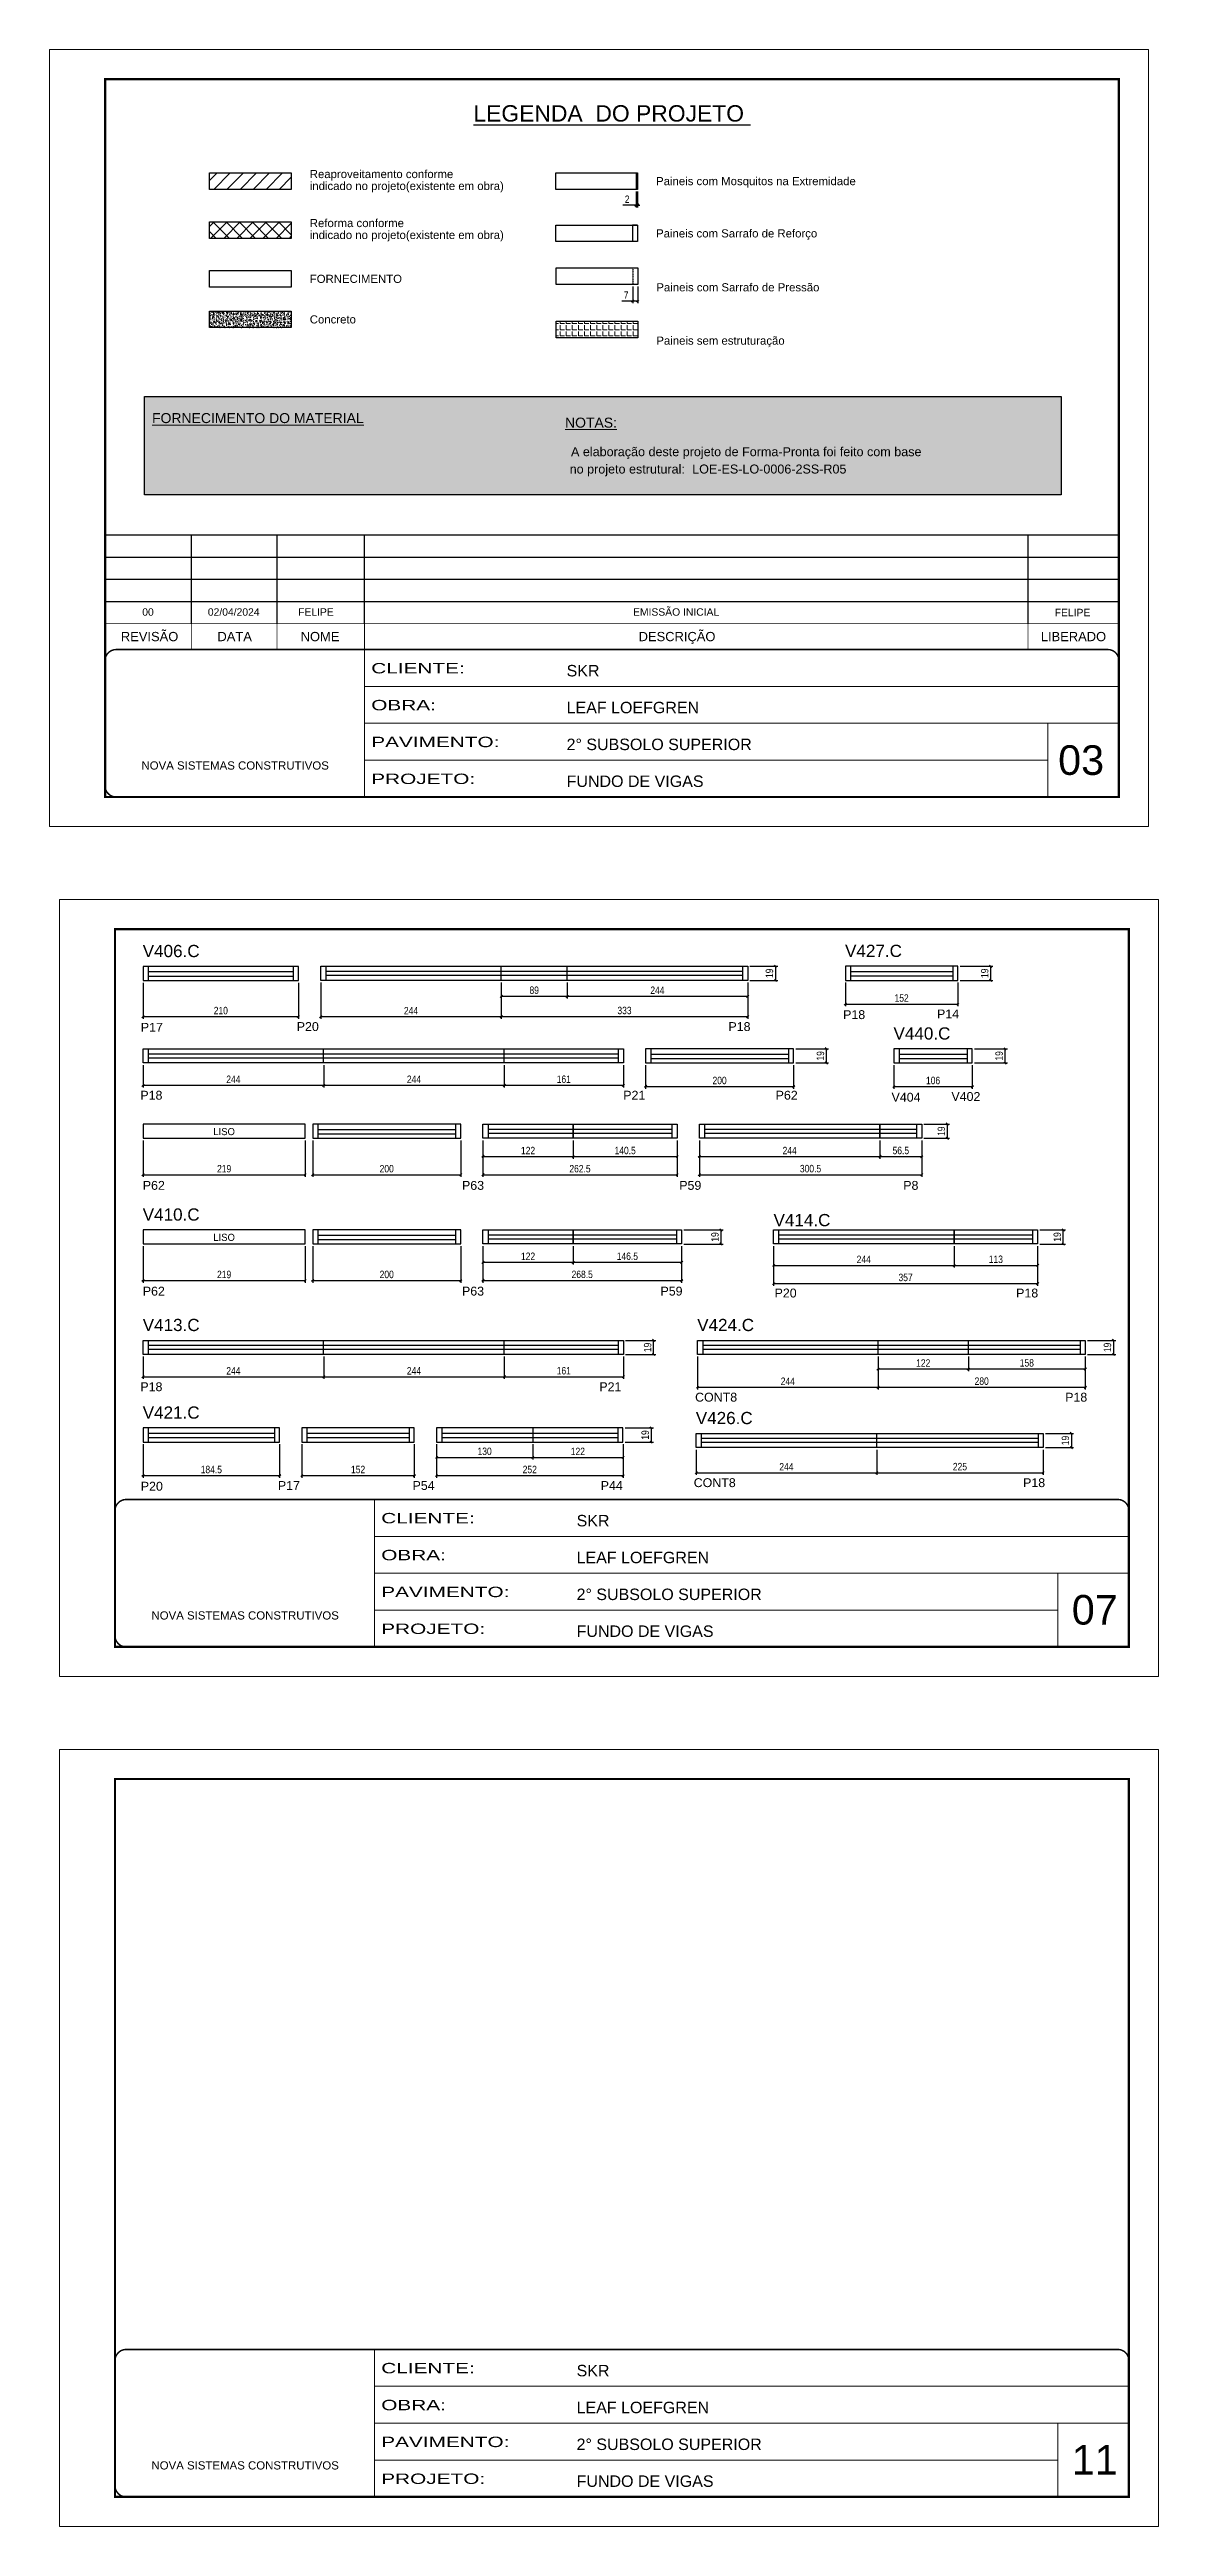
# Model space of a CAD drawing. Extents: x 1959 to 8212, y 239 to 4735.
# Drawn here: x 5129 to 6627, y 1388 to 4735 of the extents above; entities that cross this region are included whole.
import ezdxf
from ezdxf.enums import TextEntityAlignment as Align

# ---------------------------------------------------------------- set-up
doc = ezdxf.new("R2010")
doc.units = 0
for name, pattern in [('CONTINUO', [0]), ('DASHED', [0.75, 0.5, -0.25]), ('HIDDEN', [0.375, 0.25, -0.125])]:
    doc.linetypes.add(name, pattern=pattern)
for name, color, linetype in [('5', 5, 'Continuous'), ('COTA', 241, 'Continuous'), ('NOMENCLATURA', 7, 'Continuous'), ('Painéis', 200, 'Continuous'), ('SARR_2.2x7', 40, 'Continuous')]:
    doc.layers.add(name, color=color, linetype=linetype)
for name, color, linetype, lineweight in [('CARIMBO', 255, 'Continuous', 9), ('Folhas', 255, 'Continuous', 9), ('Hachura', 251, 'Continuous', 9), ('REAPROVEITAMENTO', 251, 'Continuous', 9), ('SARRAFO DE PRESSAO', 251, 'DASHED', 9)]:
    doc.layers.add(name, color=color, linetype=linetype, lineweight=lineweight)
doc.layers.add('Demarcação 2', color=254, linetype='Continuous', lineweight=9, true_color=0xe0e0e0)
doc.styles.add('ARIAL', font='arial.ttf')
doc.styles.add('COTA TECNICA', font='techl___.ttf', dxfattribs={"height": 10})
doc.styles.add('COTA TECNICA-50', font='techl___.ttf', dxfattribs={"height": 10})
doc.styles.get("Standard").update_dxf_attribs({"font": 'arial.ttf'})
doc.styles.add('Tecnologia', font='')
doc.styles.get('Tecnologia').set_extended_font_data('Forgotten Futurist')
doc.dimstyles.new('COTA PAINEL-50', dxfattribs={"dimtxt": 10, "dimasz": 3, "dimexe": 3, "dimexo": 3, "dimgap": 3, "dimtad": 1, "dimdec": 1, "dimzin": 12, "dimdsep": 46, "dimtxsty": 'COTA TECNICA-50', "dimblk1": 'OBLIQUE', "dimblk2": 'OBLIQUE', "dimsah": 1, "dimcen": 0.9, "dimclrd": 4, "dimclre": 4, "dimclrt": 240, "dimadec": 1, "dimazin": 3, "dimtfac": 1, "dimtdec": 1, "dimtmove": 0, "dimatfit": 3, "dimfxl": 1, "dimtolj": 1, "dimtzin": 12, "dimarcsym": 0})
doc.dimstyles.new('PAINEL', dxfattribs={"dimtxt": 10, "dimasz": 3, "dimexe": 3, "dimexo": 3, "dimgap": 3, "dimtad": 1, "dimdec": 1, "dimzin": 12, "dimdsep": 46, "dimtxsty": 'COTA TECNICA', "dimblk1": 'OBLIQUE', "dimblk2": 'OBLIQUE', "dimsah": 1, "dimcen": 0.9, "dimclrd": 4, "dimclre": 4, "dimclrt": 240, "dimadec": 1, "dimazin": 3, "dimtfac": 1, "dimtdec": 1, "dimtmove": 0, "dimatfit": 3, "dimfxl": 1, "dimtolj": 1, "dimtzin": 12, "dimarcsym": 0})

msp = doc.modelspace()

# ---------------------------------------------------------------- texts
at = {"color": 0, "linetype": 'Continuous', "ltscale": 5, "style": 'ARIAL'}
msp.add_text('%%ULEGENDA  DO PROJETO ', height=22.1184, dxfattribs=at).set_placement((5888.68, 4637.89), align=Align.CENTER)
at = {"style": 'ARIAL'}
for s, p in [('REVISÃO', (5263.95, 3941.96)), ('DESCRIÇÃO', (5976.73, 3941.96)), ('DATA', (5378.93, 3941.96)), ('NOME', (5494.28, 3941.96)), ('LIBERADO', (6512.41, 3941.96))]:
    msp.add_text(s, height=12.5, dxfattribs=at).set_placement(p, align=Align.MIDDLE_CENTER)
at = {"layer": '5', "linetype": 'Continuous'}
for s, p in [('P17', (5252.08, 3407.94)), ('P20', (5462.8, 3408.89)), ('P18', (6046.17, 3408.89)), ('P18', (6201.14, 3425.03)), ('P14', (6328.04, 3425.98)), ('P18', (5251.49, 3316.14)), ('P21', (5904.03, 3316.14)), ('P62', (6109.98, 3316.14)), ('V404', (6266.6, 3313.44)), ('V402', (6347.5, 3314.4)), ('P62', (5254.76, 3194.31)), ('P63', (5686.14, 3194.31)), ('P59', (5979.72, 3194.31)), ('P8', (6282.41, 3194.31)), ('P62', (5254.76, 3051.41)), ('P63', (5686.14, 3051.41)), ('P59', (5954.33, 3051.41)), ('P20', (6108.53, 3048.85)), ('P18', (6434.91, 3048.85)), ('P18', (5251.49, 2922.19)), ('P21', (5871.71, 2922.19)), ('CONT8', (6001.11, 2908.1)), ('P18', (6501.2, 2908.1)), ('P20', (5252.08, 2787.77)), ('P17', (5437.3, 2788.72)), ('P54', (5619.3, 2788.72)), ('P44', (5873.57, 2788.72)), ('CONT8', (5999.23, 2792.58)), ('P18', (6444.32, 2792.58))]:
    msp.add_text(s, height=12, rotation=359.99996, dxfattribs=at).set_placement(p)
at = {"layer": 'CARIMBO', "style": 'ARIAL'}
for s, p in [('indicado no projeto(existente em obra)', (5480.43, 4550.9)), ('Reaproveitamento conforme ', (5480.43, 4566.99)), ('Paineis com Mosquitos na Extremidade', (5948.41, 4557.41)), ('indicado no projeto(existente em obra)', (5480.43, 4484.67)), ('Reforma conforme ', (5480.43, 4500.76)), ('Paineis com Sarrafo de Reforço', (5948.41, 4486.81)), ('FORNECIMENTO', (5480.43, 4425.37)), ('Paineis com Sarrafo de Pressão', (5948.77, 4413.92)), ('Concreto', (5480.43, 4370.57)), ('Paineis sem estruturação', (5948.77, 4341.89))]:
    msp.add_text(s, height=11, dxfattribs=at).set_placement(p, align=Align.MIDDLE_LEFT)
at = {"layer": 'CARIMBO', "color": 5, "style": 'ARIAL'}
for s, height, p in [('%%UFORNECIMENTO DO MATERIAL', 13.5, (5267.29, 4230.43)), ('%%UNOTAS:', 13.5, (5825.36, 4224.31)), ('  A elaboração deste projeto de Forma-Pronta foi feito com base', 12.15, (5824.01, 4185.7)), ('  no projeto estrutural:', 12.15, (5822.19, 4162.22))]:
    msp.add_text(s, height=height, dxfattribs=at).set_placement(p)
at = {"layer": 'CARIMBO', "color": 1, "style": 'ARIAL'}
msp.add_text('LOE-ES-LO-0006-2SS-R05', height=12.15, dxfattribs=at).set_placement((5997.18, 4162.26))
at = {"layer": 'CARIMBO', "style": 'ARIAL'}
for s, height, p in [('00', 10, (5254.03, 3970.14)), ('02/04/2024', 10, (5342.68, 3970.14)), ('FELIPE', 10, (5464.72, 3970.14)), ('EMISSÃO INICIAL', 10, (5917.27, 3970.14)), ('07', 40, (6510.13, 2606.79)), ('11', 40, (6510.13, 1458.21))]:
    msp.add_text(s, height=height, dxfattribs=at).set_placement(p)
at = {"layer": 'CARIMBO', "color": 7, "style": 'ARIAL'}
msp.add_text('03', height=40, dxfattribs=at).set_placement((6491.68, 3755.02))
at = {"layer": 'CARIMBO', "style": 'Tecnologia'}
for p in [(5364.67, 3268.21), (5364.67, 3125.3)]:
    msp.add_text('LISO', height=9.599, dxfattribs=at).set_placement(p, align=Align.CENTER)
at = {"layer": 'CARIMBO', "style": 'ARIAL'}
msp.add_attdef('FELIPE', text='', height=10, dxfattribs=at).set_placement((6511.12, 3974.46), align=Align.MIDDLE_CENTER)
at = {"layer": 'NOMENCLATURA', "linetype": 'Continuous'}
for s, p in [('V406.C', (5254.7, 3508.76)), ('V427.C', (6203.76, 3508.96)), ('V440.C', (6269.22, 3397.38)), ('V410.C', (5254.7, 3152.7)), ('V414.C', (6107.1, 3145.14)), ('V413.C', (5254.7, 3003.44)), ('V424.C', (6003.95, 3003.44)), ('V421.C', (5254.7, 2885.08)), ('V426.C', (6002.07, 2877.69))]:
    msp.add_text(s, height=16.5, dxfattribs=at).set_placement(p)

# ---------------------------------------------------------------- blocks, each defined once
blk = doc.blocks.new('9999999999')
at = {"color": 30, "linetype": 'CONTINUO'}
for p, q in [((98564.6, 34230.2), (98564.6, 34429.4)), ((98564.6, 34379.6), (99584, 34379.6)), ((98564.6, 34329.8), (99488, 34329.8)), ((99584, 34329.8), (99488, 34329.8)), ((99488, 34329.8), (99488, 34230.2)), ((98564.6, 34280), (99488, 34280))]:
    blk.add_line(p, q, dxfattribs=at)
at = {"color": 30, "linetype": 'CONTINUO', "const_width": 2}
blk.add_lwpolyline([(99584, 34230.2), (99584, 34414.4, 0.414214), (99569, 34429.4), (98229, 34429.4, 0.414214), (98214, 34414.4), (98214, 34245.2, 0.414214), (98229, 34230.2), (99584, 34230.2)], format="xyb", dxfattribs=at)
at = {"layer": 'Folhas'}
blk.add_lwpolyline([(98139, 34190.2), (99624, 34190.2), (99624, 35240.2), (98139, 35240.2)], close=True, dxfattribs=at)
at = {"layer": 'Folhas', "color": 30, "const_width": 3}
blk.add_lwpolyline([(98214, 34230.2), (99584, 34230.2), (99584, 35200.2), (98214, 35200.2)], close=True, dxfattribs=at)
at = {"color": 7, "linetype": 'Continuous', "ltscale": 5, "style": 'ARIAL'}
for s, height, p in [('SKR', 15.48, (98837.7, 34393.1)), ('LEAF LOEFGREN', 15.483, (98837.7, 34343.3)), ('2° SUBSOLO SUPERIOR', 15.483, (98837.7, 34293.5)), ('NOVA SISTEMAS CONSTRUTIVOS', 11.059, (98263.2, 34267.2)), ('FUNDO DE VIGAS', 15.483, (98837.7, 34243.7))]:
    blk.add_text(s, height=height, dxfattribs=at).set_placement(p)
at = {"layer": 'Folhas', "color": 7, "style": 'Tecnologia', "width": 1.5}
for s, p in [('CLIENTE:', (98573.7, 34397.2)), ('OBRA:', (98573.7, 34347.3)), ('PAVIMENTO:', (98573.7, 34297.5)), ('PROJETO:', (98573.7, 34247.7))]:
    blk.add_text(s, height=14, dxfattribs=at).set_placement(p)
blk = doc.blocks.new('_Oblique')
at = {"color": 0, "linetype": 'ByBlock', "lineweight": -2}
blk.add_line((-0.5, -0.5), (0.5, 0.5), dxfattribs=at)
blk = doc.blocks.new('*D5')
at = {"layer": 'COTA', "color": 4, "lineweight": -2, "transparency": 16777216}
for p, q in [((5921.4, 4524.9), (5903.3, 4524.9)), ((5921.4, 4543.3), (5921.4, 4521.9)), ((5923.4, 4524.9), (5921.4, 4524.9)), ((5923.4, 4543.3), (5923.4, 4521.9)), ((5923.4, 4524.9), (5926.4, 4524.9))]:
    blk.add_line(p, q, dxfattribs=at)
at = {"layer": 'Defpoints', "color": 0, "transparency": 16777216}
for p in [(5921.4, 4546.3), (5921.4, 4524.9), (5923.4, 4546.3)]:
    blk.add_point(p, dxfattribs=at)
at = {"layer": 'COTA', "color": 4, "lineweight": -2, "transparency": 16777216, "xscale": 3, "yscale": 3, "zscale": 3}
blk.add_blockref('_Oblique', (5921.4, 4524.9), dxfattribs=at)
at = {"layer": 'COTA', "color": 4, "lineweight": -2, "transparency": 16777216, "xscale": 3, "yscale": 3, "zscale": 3, "rotation": 180}
blk.add_blockref('_Oblique', (5923.4, 4524.9), dxfattribs=at)
at = {"layer": 'COTA', "color": 240, "transparency": 16777216, "insert": (5909.3, 4532.9), "char_height": 10, "attachment_point": 5, "style": 'COTA TECNICA'}
blk.add_mtext('\\A1;2', dxfattribs=at)
blk = doc.blocks.new('*D6')
at = {"layer": 'COTA', "color": 4, "lineweight": -2, "transparency": 16777216}
for p, q in [((5916.8, 4395.4), (5902, 4395.4)), ((5916.8, 4414.9), (5916.8, 4392.4)), ((5923.8, 4395.4), (5916.8, 4395.4)), ((5923.8, 4414.9), (5923.8, 4392.4))]:
    blk.add_line(p, q, dxfattribs=at)
at = {"layer": 'Defpoints', "color": 0, "transparency": 16777216}
for p in [(5916.8, 4417.9), (5916.8, 4395.4), (5923.8, 4417.9)]:
    blk.add_point(p, dxfattribs=at)
at = {"layer": 'COTA', "color": 4, "lineweight": -2, "transparency": 16777216, "xscale": 3, "yscale": 3, "zscale": 3, "rotation": 180}
blk.add_blockref('_Oblique', (5916.8, 4395.4), dxfattribs=at)
at = {"layer": 'COTA', "color": 4, "lineweight": -2, "transparency": 16777216, "xscale": 3, "yscale": 3, "zscale": 3}
blk.add_blockref('_Oblique', (5923.8, 4395.4), dxfattribs=at)
at = {"layer": 'COTA', "color": 240, "transparency": 16777216, "insert": (5907.9, 4403.4), "char_height": 10, "attachment_point": 5, "style": 'COTA TECNICA'}
blk.add_mtext('\\A1;7', dxfattribs=at)
blk = doc.blocks.new('*D45')
at = {"layer": 'COTA', "color": 4, "linetype": 'ByBlock', "lineweight": -2, "transparency": 16777216}
for p, q in [((5255.2, 3474.2), (5255.2, 3425.4)), ((5465.2, 3474.2), (5465.2, 3425.4)), ((5255.2, 3428.4), (5465.2, 3428.4))]:
    blk.add_line(p, q, dxfattribs=at)
at = {"layer": 'Defpoints', "color": 0, "linetype": 'ByBlock', "transparency": 16777216}
for p in [(5255.2, 3477.2), (5465.2, 3477.2), (5465.2, 3428.4)]:
    blk.add_point(p, dxfattribs=at)
at = {"layer": 'COTA', "color": 4, "linetype": 'ByBlock', "lineweight": -2, "transparency": 16777216, "xscale": 3, "yscale": 3, "zscale": 3, "rotation": 180}
blk.add_blockref('_Oblique', (5255.2, 3428.4), dxfattribs=at)
at = {"layer": 'COTA', "color": 4, "linetype": 'ByBlock', "lineweight": -2, "transparency": 16777216, "xscale": 3, "yscale": 3, "zscale": 3}
blk.add_blockref('_Oblique', (5465.2, 3428.4), dxfattribs=at)
at = {"layer": 'COTA', "color": 240, "linetype": 'ByBlock', "transparency": 16777216, "insert": (5360.2, 3436.5), "char_height": 10, "attachment_point": 5, "style": 'COTA TECNICA-50'}
blk.add_mtext('\\A1;210', dxfattribs=at)
blk = doc.blocks.new('*D43')
at = {"layer": 'COTA', "color": 4, "linetype": 'ByBlock', "lineweight": -2, "transparency": 16777216}
for p, q in [((5495.2, 3474.4), (5495.2, 3425.4)), ((5739.2, 3474.4), (5739.2, 3425.4)), ((5495.2, 3428.4), (5739.2, 3428.4))]:
    blk.add_line(p, q, dxfattribs=at)
at = {"layer": 'Defpoints', "color": 0, "linetype": 'ByBlock', "transparency": 16777216}
for p in [(5495.2, 3477.4), (5739.2, 3477.4), (5739.2, 3428.4)]:
    blk.add_point(p, dxfattribs=at)
at = {"layer": 'COTA', "color": 4, "linetype": 'ByBlock', "lineweight": -2, "transparency": 16777216, "xscale": 3, "yscale": 3, "zscale": 3, "rotation": 180}
blk.add_blockref('_Oblique', (5495.2, 3428.4), dxfattribs=at)
at = {"layer": 'COTA', "color": 4, "linetype": 'ByBlock', "lineweight": -2, "transparency": 16777216, "xscale": 3, "yscale": 3, "zscale": 3}
blk.add_blockref('_Oblique', (5739.2, 3428.4), dxfattribs=at)
at = {"layer": 'COTA', "color": 240, "linetype": 'ByBlock', "transparency": 16777216, "insert": (5617.2, 3436.4), "char_height": 10, "attachment_point": 5, "style": 'COTA TECNICA-50'}
blk.add_mtext('\\A1;244', dxfattribs=at)
blk = doc.blocks.new('*D44')
at = {"layer": 'COTA', "color": 4, "linetype": 'ByBlock', "lineweight": -2, "transparency": 16777216}
for p, q in [((5739.2, 3474.4), (5739.2, 3425.4)), ((6072.2, 3474.4), (6072.2, 3425.4)), ((5739.2, 3428.4), (6072.2, 3428.4))]:
    blk.add_line(p, q, dxfattribs=at)
at = {"layer": 'Defpoints', "color": 0, "linetype": 'ByBlock', "transparency": 16777216}
for p in [(5739.2, 3477.4), (6072.2, 3477.4), (6072.2, 3428.4)]:
    blk.add_point(p, dxfattribs=at)
at = {"layer": 'COTA', "color": 4, "linetype": 'ByBlock', "lineweight": -2, "transparency": 16777216, "xscale": 3, "yscale": 3, "zscale": 3, "rotation": 180}
blk.add_blockref('_Oblique', (5739.2, 3428.4), dxfattribs=at)
at = {"layer": 'COTA', "color": 4, "linetype": 'ByBlock', "lineweight": -2, "transparency": 16777216, "xscale": 3, "yscale": 3, "zscale": 3}
blk.add_blockref('_Oblique', (6072.2, 3428.4), dxfattribs=at)
at = {"layer": 'COTA', "color": 240, "linetype": 'ByBlock', "transparency": 16777216, "insert": (5905.7, 3436.6), "char_height": 10, "attachment_point": 5, "style": 'COTA TECNICA-50'}
blk.add_mtext('\\A1;333', dxfattribs=at)
blk = doc.blocks.new('*D46')
at = {"layer": 'COTA', "color": 4, "lineweight": -2, "transparency": 16777216}
for p, q in [((6075.2, 3496.4), (6112.7, 3496.4)), ((6109.7, 3496.4), (6109.7, 3477.4)), ((6075.2, 3477.4), (6112.7, 3477.4))]:
    blk.add_line(p, q, dxfattribs=at)
at = {"layer": 'Defpoints', "color": 0, "transparency": 16777216}
for p in [(6072.2, 3496.4), (6072.2, 3477.4), (6109.7, 3477.4)]:
    blk.add_point(p, dxfattribs=at)
at = {"layer": 'COTA', "color": 4, "lineweight": -2, "transparency": 16777216, "xscale": 3, "yscale": 3, "zscale": 3}
for p, rotation in [((6109.7, 3496.4), 90), ((6109.7, 3477.4), 270)]:
    blk.add_blockref('_Oblique', p, dxfattribs=dict(at, rotation=rotation))
at = {"layer": 'COTA', "color": 240, "transparency": 16777216, "insert": (6101.6, 3486.9), "char_height": 10, "attachment_point": 5, "rotation": 90, "style": 'COTA TECNICA'}
blk.add_mtext('\\A1;19', dxfattribs=at)
blk = doc.blocks.new('*D47')
at = {"layer": 'COTA', "color": 4, "lineweight": -2, "transparency": 16777216}
for p, q in [((5739.2, 3474.4), (5739.2, 3452.9)), ((5739.2, 3455.9), (5828.2, 3455.9)), ((5828.2, 3474.4), (5828.2, 3452.9))]:
    blk.add_line(p, q, dxfattribs=at)
at = {"layer": 'Defpoints', "color": 0, "transparency": 16777216}
for p in [(5739.2, 3477.4), (5828.2, 3477.4), (5828.2, 3455.9)]:
    blk.add_point(p, dxfattribs=at)
at = {"layer": 'COTA', "color": 4, "lineweight": -2, "transparency": 16777216, "xscale": 3, "yscale": 3, "zscale": 3, "rotation": 180}
blk.add_blockref('_Oblique', (5739.2, 3455.9), dxfattribs=at)
at = {"layer": 'COTA', "color": 4, "lineweight": -2, "transparency": 16777216, "xscale": 3, "yscale": 3, "zscale": 3}
blk.add_blockref('_Oblique', (5828.2, 3455.9), dxfattribs=at)
at = {"layer": 'COTA', "color": 240, "transparency": 16777216, "insert": (5783.7, 3464), "char_height": 10, "attachment_point": 5, "style": 'COTA TECNICA'}
blk.add_mtext('\\A1;89', dxfattribs=at)
blk = doc.blocks.new('*D48')
at = {"layer": 'COTA', "color": 4, "lineweight": -2, "transparency": 16777216}
for p, q in [((5828.2, 3474.4), (5828.2, 3452.9)), ((5828.2, 3455.9), (6072.2, 3455.9)), ((6072.2, 3474.4), (6072.2, 3452.9))]:
    blk.add_line(p, q, dxfattribs=at)
at = {"layer": 'Defpoints', "color": 0, "transparency": 16777216}
for p in [(5828.2, 3477.4), (6072.2, 3477.4), (6072.2, 3455.9)]:
    blk.add_point(p, dxfattribs=at)
at = {"layer": 'COTA', "color": 4, "lineweight": -2, "transparency": 16777216, "xscale": 3, "yscale": 3, "zscale": 3, "rotation": 180}
blk.add_blockref('_Oblique', (5828.2, 3455.9), dxfattribs=at)
at = {"layer": 'COTA', "color": 4, "lineweight": -2, "transparency": 16777216, "xscale": 3, "yscale": 3, "zscale": 3}
blk.add_blockref('_Oblique', (6072.2, 3455.9), dxfattribs=at)
at = {"layer": 'COTA', "color": 240, "transparency": 16777216, "insert": (5950.2, 3464), "char_height": 10, "attachment_point": 5, "style": 'COTA TECNICA'}
blk.add_mtext('\\A1;244', dxfattribs=at)
blk = doc.blocks.new('*D49')
at = {"layer": 'COTA', "color": 4, "linetype": 'ByBlock', "lineweight": -2, "transparency": 16777216}
for p, q in [((5255.2, 3362.8), (5255.2, 3332.6)), ((5499.2, 3362.8), (5499.2, 3332.6)), ((5255.2, 3335.6), (5499.2, 3335.6))]:
    blk.add_line(p, q, dxfattribs=at)
at = {"layer": 'Defpoints', "color": 0, "linetype": 'ByBlock', "transparency": 16777216}
for p in [(5255.2, 3365.8), (5499.2, 3365.8), (5499.2, 3335.6)]:
    blk.add_point(p, dxfattribs=at)
at = {"layer": 'COTA', "color": 4, "linetype": 'ByBlock', "lineweight": -2, "transparency": 16777216, "xscale": 3, "yscale": 3, "zscale": 3, "rotation": 180}
blk.add_blockref('_Oblique', (5255.2, 3335.6), dxfattribs=at)
at = {"layer": 'COTA', "color": 4, "linetype": 'ByBlock', "lineweight": -2, "transparency": 16777216, "xscale": 3, "yscale": 3, "zscale": 3}
blk.add_blockref('_Oblique', (5499.2, 3335.6), dxfattribs=at)
at = {"layer": 'COTA', "color": 240, "linetype": 'ByBlock', "transparency": 16777216, "insert": (5377.2, 3343.7), "char_height": 10, "attachment_point": 5, "style": 'COTA TECNICA-50'}
blk.add_mtext('\\A1;244', dxfattribs=at)
blk = doc.blocks.new('*D50')
at = {"layer": 'COTA', "color": 4, "linetype": 'ByBlock', "lineweight": -2, "transparency": 16777216}
for p, q in [((5499.2, 3362.8), (5499.2, 3332.6)), ((5743.2, 3362.8), (5743.2, 3332.6)), ((5499.2, 3335.6), (5743.2, 3335.6))]:
    blk.add_line(p, q, dxfattribs=at)
at = {"layer": 'Defpoints', "color": 0, "linetype": 'ByBlock', "transparency": 16777216}
for p in [(5499.2, 3365.8), (5743.2, 3365.8), (5743.2, 3335.6)]:
    blk.add_point(p, dxfattribs=at)
at = {"layer": 'COTA', "color": 4, "linetype": 'ByBlock', "lineweight": -2, "transparency": 16777216, "xscale": 3, "yscale": 3, "zscale": 3, "rotation": 180}
blk.add_blockref('_Oblique', (5499.2, 3335.6), dxfattribs=at)
at = {"layer": 'COTA', "color": 4, "linetype": 'ByBlock', "lineweight": -2, "transparency": 16777216, "xscale": 3, "yscale": 3, "zscale": 3}
blk.add_blockref('_Oblique', (5743.2, 3335.6), dxfattribs=at)
at = {"layer": 'COTA', "color": 240, "linetype": 'ByBlock', "transparency": 16777216, "insert": (5621.2, 3343.7), "char_height": 10, "attachment_point": 5, "style": 'COTA TECNICA-50'}
blk.add_mtext('\\A1;244', dxfattribs=at)
blk = doc.blocks.new('*D51')
at = {"layer": 'COTA', "color": 4, "lineweight": -2, "transparency": 16777216}
for p, q in [((5743.2, 3362.8), (5743.2, 3332.6)), ((5904.2, 3362.8), (5904.2, 3332.6)), ((5743.2, 3335.6), (5904.2, 3335.6))]:
    blk.add_line(p, q, dxfattribs=at)
at = {"layer": 'Defpoints', "color": 0, "transparency": 16777216}
for p in [(5743.2, 3365.8), (5904.2, 3365.8), (5904.2, 3335.6)]:
    blk.add_point(p, dxfattribs=at)
at = {"layer": 'COTA', "color": 4, "lineweight": -2, "transparency": 16777216, "xscale": 3, "yscale": 3, "zscale": 3, "rotation": 180}
blk.add_blockref('_Oblique', (5743.2, 3335.6), dxfattribs=at)
at = {"layer": 'COTA', "color": 4, "lineweight": -2, "transparency": 16777216, "xscale": 3, "yscale": 3, "zscale": 3}
blk.add_blockref('_Oblique', (5904.2, 3335.6), dxfattribs=at)
at = {"layer": 'COTA', "color": 240, "transparency": 16777216, "insert": (5823.7, 3343.7), "char_height": 10, "attachment_point": 5, "style": 'COTA TECNICA'}
blk.add_mtext('\\A1;161', dxfattribs=at)
blk = doc.blocks.new('*D52')
at = {"layer": 'COTA', "color": 4, "linetype": 'ByBlock', "lineweight": -2, "transparency": 16777216}
for p, q in [((5934.2, 3362.8), (5934.2, 3330.9)), ((6134.2, 3362.8), (6134.2, 3330.9)), ((5934.2, 3333.9), (6134.2, 3333.9))]:
    blk.add_line(p, q, dxfattribs=at)
at = {"layer": 'Defpoints', "color": 0, "linetype": 'ByBlock', "transparency": 16777216}
for p in [(5934.2, 3365.8), (6134.2, 3365.8), (6134.2, 3333.9)]:
    blk.add_point(p, dxfattribs=at)
at = {"layer": 'COTA', "color": 4, "linetype": 'ByBlock', "lineweight": -2, "transparency": 16777216, "xscale": 3, "yscale": 3, "zscale": 3, "rotation": 180}
blk.add_blockref('_Oblique', (5934.2, 3333.9), dxfattribs=at)
at = {"layer": 'COTA', "color": 4, "linetype": 'ByBlock', "lineweight": -2, "transparency": 16777216, "xscale": 3, "yscale": 3, "zscale": 3}
blk.add_blockref('_Oblique', (6134.2, 3333.9), dxfattribs=at)
at = {"layer": 'COTA', "color": 240, "linetype": 'ByBlock', "transparency": 16777216, "insert": (6034.2, 3342), "char_height": 10, "attachment_point": 5, "style": 'COTA TECNICA-50'}
blk.add_mtext('\\A1;200', dxfattribs=at)
blk = doc.blocks.new('*D53')
at = {"layer": 'COTA', "color": 4, "lineweight": -2, "transparency": 16777216}
for p, q in [((6137.2, 3384.8), (6181.6, 3384.8)), ((6178.6, 3365.8), (6178.6, 3384.8)), ((6137.2, 3365.8), (6181.6, 3365.8))]:
    blk.add_line(p, q, dxfattribs=at)
at = {"layer": 'Defpoints', "color": 0, "transparency": 16777216}
for p in [(6134.2, 3384.8), (6178.6, 3384.8), (6134.2, 3365.8)]:
    blk.add_point(p, dxfattribs=at)
at = {"layer": 'COTA', "color": 4, "lineweight": -2, "transparency": 16777216, "xscale": 3, "yscale": 3, "zscale": 3}
for p, rotation in [((6178.6, 3384.8), 90), ((6178.6, 3365.8), 270)]:
    blk.add_blockref('_Oblique', p, dxfattribs=dict(at, rotation=rotation))
at = {"layer": 'COTA', "color": 240, "transparency": 16777216, "insert": (6170.5, 3375.3), "char_height": 10, "attachment_point": 5, "rotation": 90, "style": 'COTA TECNICA'}
blk.add_mtext('\\A1;19', dxfattribs=at)
blk = doc.blocks.new('*D54')
at = {"layer": 'COTA', "color": 4, "linetype": 'ByBlock', "lineweight": -2, "transparency": 16777216}
for p, q in [((5255.2, 3261), (5255.2, 3211.7)), ((5474.2, 3261), (5474.2, 3211.7)), ((5255.2, 3214.7), (5474.2, 3214.7))]:
    blk.add_line(p, q, dxfattribs=at)
at = {"layer": 'Defpoints', "color": 0, "linetype": 'ByBlock', "transparency": 16777216}
for p in [(5255.2, 3264), (5474.2, 3264), (5474.2, 3214.7)]:
    blk.add_point(p, dxfattribs=at)
at = {"layer": 'COTA', "color": 4, "linetype": 'ByBlock', "lineweight": -2, "transparency": 16777216, "xscale": 3, "yscale": 3, "zscale": 3, "rotation": 180}
blk.add_blockref('_Oblique', (5255.2, 3214.7), dxfattribs=at)
at = {"layer": 'COTA', "color": 4, "linetype": 'ByBlock', "lineweight": -2, "transparency": 16777216, "xscale": 3, "yscale": 3, "zscale": 3}
blk.add_blockref('_Oblique', (5474.2, 3214.7), dxfattribs=at)
at = {"layer": 'COTA', "color": 240, "linetype": 'ByBlock', "transparency": 16777216, "insert": (5364.7, 3222.8), "char_height": 10, "attachment_point": 5, "style": 'COTA TECNICA-50'}
blk.add_mtext('\\A1;219', dxfattribs=at)
blk = doc.blocks.new('*D55')
at = {"layer": 'COTA', "color": 4, "linetype": 'ByBlock', "lineweight": -2, "transparency": 16777216}
for p, q in [((5484.4, 3261), (5484.4, 3211.7)), ((5684.4, 3261), (5684.4, 3211.7)), ((5484.4, 3214.7), (5684.4, 3214.7))]:
    blk.add_line(p, q, dxfattribs=at)
at = {"layer": 'Defpoints', "color": 0, "linetype": 'ByBlock', "transparency": 16777216}
for p in [(5484.4, 3264), (5684.4, 3264), (5684.4, 3214.7)]:
    blk.add_point(p, dxfattribs=at)
at = {"layer": 'COTA', "color": 4, "linetype": 'ByBlock', "lineweight": -2, "transparency": 16777216, "xscale": 3, "yscale": 3, "zscale": 3, "rotation": 180}
blk.add_blockref('_Oblique', (5484.4, 3214.7), dxfattribs=at)
at = {"layer": 'COTA', "color": 4, "linetype": 'ByBlock', "lineweight": -2, "transparency": 16777216, "xscale": 3, "yscale": 3, "zscale": 3}
blk.add_blockref('_Oblique', (5684.4, 3214.7), dxfattribs=at)
at = {"layer": 'COTA', "color": 240, "linetype": 'ByBlock', "transparency": 16777216, "insert": (5584.4, 3222.8), "char_height": 10, "attachment_point": 5, "style": 'COTA TECNICA-50'}
blk.add_mtext('\\A1;200', dxfattribs=at)
blk = doc.blocks.new('*D56')
at = {"layer": 'COTA', "color": 4, "linetype": 'ByBlock', "lineweight": -2, "transparency": 16777216}
for p, q in [((5714.4, 3261), (5714.4, 3236.3)), ((5836.4, 3261), (5836.4, 3236.3)), ((5714.4, 3239.3), (5836.4, 3239.3))]:
    blk.add_line(p, q, dxfattribs=at)
at = {"layer": 'Defpoints', "color": 0, "linetype": 'ByBlock', "transparency": 16777216}
for p in [(5714.4, 3264), (5836.4, 3264), (5836.4, 3239.3)]:
    blk.add_point(p, dxfattribs=at)
at = {"layer": 'COTA', "color": 4, "linetype": 'ByBlock', "lineweight": -2, "transparency": 16777216, "xscale": 3, "yscale": 3, "zscale": 3, "rotation": 180}
blk.add_blockref('_Oblique', (5714.4, 3239.3), dxfattribs=at)
at = {"layer": 'COTA', "color": 4, "linetype": 'ByBlock', "lineweight": -2, "transparency": 16777216, "xscale": 3, "yscale": 3, "zscale": 3}
blk.add_blockref('_Oblique', (5836.4, 3239.3), dxfattribs=at)
at = {"layer": 'COTA', "color": 240, "linetype": 'ByBlock', "transparency": 16777216, "insert": (5775.4, 3247.4), "char_height": 10, "attachment_point": 5, "style": 'COTA TECNICA-50'}
blk.add_mtext('\\A1;122', dxfattribs=at)
blk = doc.blocks.new('*D57')
at = {"layer": 'COTA', "color": 4, "linetype": 'ByBlock', "lineweight": -2, "transparency": 16777216}
for p, q in [((5836.4, 3261), (5836.4, 3236.3)), ((5976.9, 3261), (5976.9, 3236.3)), ((5836.4, 3239.3), (5976.9, 3239.3))]:
    blk.add_line(p, q, dxfattribs=at)
at = {"layer": 'Defpoints', "color": 0, "linetype": 'ByBlock', "transparency": 16777216}
for p in [(5836.4, 3264), (5976.9, 3264), (5976.9, 3239.3)]:
    blk.add_point(p, dxfattribs=at)
at = {"layer": 'COTA', "color": 4, "linetype": 'ByBlock', "lineweight": -2, "transparency": 16777216, "xscale": 3, "yscale": 3, "zscale": 3, "rotation": 180}
blk.add_blockref('_Oblique', (5836.4, 3239.3), dxfattribs=at)
at = {"layer": 'COTA', "color": 4, "linetype": 'ByBlock', "lineweight": -2, "transparency": 16777216, "xscale": 3, "yscale": 3, "zscale": 3}
blk.add_blockref('_Oblique', (5976.9, 3239.3), dxfattribs=at)
at = {"layer": 'COTA', "color": 240, "linetype": 'ByBlock', "transparency": 16777216, "insert": (5906.6, 3247.4), "char_height": 10, "attachment_point": 5, "style": 'COTA TECNICA-50'}
blk.add_mtext('\\A1;140.5', dxfattribs=at)
blk = doc.blocks.new('*D58')
at = {"layer": 'COTA', "color": 4, "lineweight": -2, "transparency": 16777216}
for p, q in [((5714.4, 3261), (5714.4, 3211.7)), ((5976.9, 3261), (5976.9, 3211.7)), ((5714.4, 3214.7), (5976.9, 3214.7))]:
    blk.add_line(p, q, dxfattribs=at)
at = {"layer": 'Defpoints', "color": 0, "transparency": 16777216}
for p in [(5714.4, 3264), (5976.9, 3264), (5976.9, 3214.7)]:
    blk.add_point(p, dxfattribs=at)
at = {"layer": 'COTA', "color": 4, "lineweight": -2, "transparency": 16777216, "xscale": 3, "yscale": 3, "zscale": 3, "rotation": 180}
blk.add_blockref('_Oblique', (5714.4, 3214.7), dxfattribs=at)
at = {"layer": 'COTA', "color": 4, "lineweight": -2, "transparency": 16777216, "xscale": 3, "yscale": 3, "zscale": 3}
blk.add_blockref('_Oblique', (5976.9, 3214.7), dxfattribs=at)
at = {"layer": 'COTA', "color": 240, "transparency": 16777216, "insert": (5845.6, 3222.8), "char_height": 10, "attachment_point": 5, "style": 'COTA TECNICA'}
blk.add_mtext('\\A1;262.5', dxfattribs=at)
blk = doc.blocks.new('*D59')
at = {"layer": 'COTA', "color": 4, "linetype": 'ByBlock', "lineweight": -2, "transparency": 16777216}
for p, q in [((6006.9, 3261), (6006.9, 3236.3)), ((6250.9, 3261), (6250.9, 3236.3)), ((6006.9, 3239.3), (6250.9, 3239.3))]:
    blk.add_line(p, q, dxfattribs=at)
at = {"layer": 'Defpoints', "color": 0, "linetype": 'ByBlock', "transparency": 16777216}
for p in [(6006.9, 3264), (6250.9, 3264), (6250.9, 3239.3)]:
    blk.add_point(p, dxfattribs=at)
at = {"layer": 'COTA', "color": 4, "linetype": 'ByBlock', "lineweight": -2, "transparency": 16777216, "xscale": 3, "yscale": 3, "zscale": 3, "rotation": 180}
blk.add_blockref('_Oblique', (6006.9, 3239.3), dxfattribs=at)
at = {"layer": 'COTA', "color": 4, "linetype": 'ByBlock', "lineweight": -2, "transparency": 16777216, "xscale": 3, "yscale": 3, "zscale": 3}
blk.add_blockref('_Oblique', (6250.9, 3239.3), dxfattribs=at)
at = {"layer": 'COTA', "color": 240, "linetype": 'ByBlock', "transparency": 16777216, "insert": (6128.9, 3247.4), "char_height": 10, "attachment_point": 5, "style": 'COTA TECNICA-50'}
blk.add_mtext('\\A1;244', dxfattribs=at)
blk = doc.blocks.new('*D60')
at = {"layer": 'COTA', "color": 4, "linetype": 'ByBlock', "lineweight": -2, "transparency": 16777216}
for p, q in [((6250.9, 3261), (6250.9, 3236.3)), ((6307.4, 3261), (6307.4, 3236.3)), ((6250.9, 3239.3), (6307.4, 3239.3))]:
    blk.add_line(p, q, dxfattribs=at)
at = {"layer": 'Defpoints', "color": 0, "linetype": 'ByBlock', "transparency": 16777216}
for p in [(6250.9, 3264), (6307.4, 3264), (6307.4, 3239.3)]:
    blk.add_point(p, dxfattribs=at)
at = {"layer": 'COTA', "color": 4, "linetype": 'ByBlock', "lineweight": -2, "transparency": 16777216, "xscale": 3, "yscale": 3, "zscale": 3, "rotation": 180}
blk.add_blockref('_Oblique', (6250.9, 3239.3), dxfattribs=at)
at = {"layer": 'COTA', "color": 4, "linetype": 'ByBlock', "lineweight": -2, "transparency": 16777216, "xscale": 3, "yscale": 3, "zscale": 3}
blk.add_blockref('_Oblique', (6307.4, 3239.3), dxfattribs=at)
at = {"layer": 'COTA', "color": 240, "linetype": 'ByBlock', "transparency": 16777216, "insert": (6279.1, 3247.4), "char_height": 10, "attachment_point": 5, "style": 'COTA TECNICA-50'}
blk.add_mtext('\\A1;56.5', dxfattribs=at)
blk = doc.blocks.new('*D61')
at = {"layer": 'COTA', "color": 4, "lineweight": -2, "transparency": 16777216}
for p, q in [((6006.9, 3261), (6006.9, 3211.7)), ((6307.4, 3261), (6307.4, 3211.7)), ((6006.9, 3214.7), (6307.4, 3214.7))]:
    blk.add_line(p, q, dxfattribs=at)
at = {"layer": 'Defpoints', "color": 0, "transparency": 16777216}
for p in [(6006.9, 3264), (6307.4, 3264), (6307.4, 3214.7)]:
    blk.add_point(p, dxfattribs=at)
at = {"layer": 'COTA', "color": 4, "lineweight": -2, "transparency": 16777216, "xscale": 3, "yscale": 3, "zscale": 3, "rotation": 180}
blk.add_blockref('_Oblique', (6006.9, 3214.7), dxfattribs=at)
at = {"layer": 'COTA', "color": 4, "lineweight": -2, "transparency": 16777216, "xscale": 3, "yscale": 3, "zscale": 3}
blk.add_blockref('_Oblique', (6307.4, 3214.7), dxfattribs=at)
at = {"layer": 'COTA', "color": 240, "transparency": 16777216, "insert": (6157.1, 3222.9), "char_height": 10, "attachment_point": 5, "style": 'COTA TECNICA'}
blk.add_mtext('\\A1;300.5', dxfattribs=at)
blk = doc.blocks.new('*D62')
at = {"layer": 'COTA', "color": 4, "lineweight": -2, "transparency": 16777216}
for p, q in [((6310.4, 3283), (6345, 3283)), ((6342, 3264), (6342, 3283)), ((6310.4, 3264), (6345, 3264))]:
    blk.add_line(p, q, dxfattribs=at)
at = {"layer": 'Defpoints', "color": 0, "transparency": 16777216}
for p in [(6307.4, 3283), (6342, 3283), (6307.4, 3264)]:
    blk.add_point(p, dxfattribs=at)
at = {"layer": 'COTA', "color": 4, "lineweight": -2, "transparency": 16777216, "xscale": 3, "yscale": 3, "zscale": 3}
for p, rotation in [((6342, 3283), 90), ((6342, 3264), 270)]:
    blk.add_blockref('_Oblique', p, dxfattribs=dict(at, rotation=rotation))
at = {"layer": 'COTA', "color": 240, "transparency": 16777216, "insert": (6333.9, 3273.5), "char_height": 10, "attachment_point": 5, "rotation": 90, "style": 'COTA TECNICA'}
blk.add_mtext('\\A1;19', dxfattribs=at)
blk = doc.blocks.new('*D73')
at = {"layer": 'COTA', "color": 4, "linetype": 'ByBlock', "lineweight": -2, "transparency": 16777216}
for p, q in [((5255.2, 3118.1), (5255.2, 3068.8)), ((5474.2, 3118.1), (5474.2, 3068.8)), ((5255.2, 3071.8), (5474.2, 3071.8))]:
    blk.add_line(p, q, dxfattribs=at)
at = {"layer": 'Defpoints', "color": 0, "linetype": 'ByBlock', "transparency": 16777216}
for p in [(5255.2, 3121.1), (5474.2, 3121.1), (5474.2, 3071.8)]:
    blk.add_point(p, dxfattribs=at)
at = {"layer": 'COTA', "color": 4, "linetype": 'ByBlock', "lineweight": -2, "transparency": 16777216, "xscale": 3, "yscale": 3, "zscale": 3, "rotation": 180}
blk.add_blockref('_Oblique', (5255.2, 3071.8), dxfattribs=at)
at = {"layer": 'COTA', "color": 4, "linetype": 'ByBlock', "lineweight": -2, "transparency": 16777216, "xscale": 3, "yscale": 3, "zscale": 3}
blk.add_blockref('_Oblique', (5474.2, 3071.8), dxfattribs=at)
at = {"layer": 'COTA', "color": 240, "linetype": 'ByBlock', "transparency": 16777216, "insert": (5364.7, 3079.9), "char_height": 10, "attachment_point": 5, "style": 'COTA TECNICA-50'}
blk.add_mtext('\\A1;219', dxfattribs=at)
blk = doc.blocks.new('*D74')
at = {"layer": 'COTA', "color": 4, "linetype": 'ByBlock', "lineweight": -2, "transparency": 16777216}
for p, q in [((5484.4, 3118.1), (5484.4, 3068.8)), ((5684.4, 3118.1), (5684.4, 3068.8)), ((5484.4, 3071.8), (5684.4, 3071.8))]:
    blk.add_line(p, q, dxfattribs=at)
at = {"layer": 'Defpoints', "color": 0, "linetype": 'ByBlock', "transparency": 16777216}
for p in [(5484.4, 3121.1), (5684.4, 3121.1), (5684.4, 3071.8)]:
    blk.add_point(p, dxfattribs=at)
at = {"layer": 'COTA', "color": 4, "linetype": 'ByBlock', "lineweight": -2, "transparency": 16777216, "xscale": 3, "yscale": 3, "zscale": 3, "rotation": 180}
blk.add_blockref('_Oblique', (5484.4, 3071.8), dxfattribs=at)
at = {"layer": 'COTA', "color": 4, "linetype": 'ByBlock', "lineweight": -2, "transparency": 16777216, "xscale": 3, "yscale": 3, "zscale": 3}
blk.add_blockref('_Oblique', (5684.4, 3071.8), dxfattribs=at)
at = {"layer": 'COTA', "color": 240, "linetype": 'ByBlock', "transparency": 16777216, "insert": (5584.4, 3079.9), "char_height": 10, "attachment_point": 5, "style": 'COTA TECNICA-50'}
blk.add_mtext('\\A1;200', dxfattribs=at)
blk = doc.blocks.new('*D70')
at = {"layer": 'COTA', "color": 4, "linetype": 'ByBlock', "lineweight": -2, "transparency": 16777216}
for p, q in [((5714.4, 3118.1), (5714.4, 3093.4)), ((5836.4, 3118.1), (5836.4, 3093.4)), ((5714.4, 3096.4), (5836.4, 3096.4))]:
    blk.add_line(p, q, dxfattribs=at)
at = {"layer": 'Defpoints', "color": 0, "linetype": 'ByBlock', "transparency": 16777216}
for p in [(5714.4, 3121.1), (5836.4, 3121.1), (5836.4, 3096.4)]:
    blk.add_point(p, dxfattribs=at)
at = {"layer": 'COTA', "color": 4, "linetype": 'ByBlock', "lineweight": -2, "transparency": 16777216, "xscale": 3, "yscale": 3, "zscale": 3, "rotation": 180}
blk.add_blockref('_Oblique', (5714.4, 3096.4), dxfattribs=at)
at = {"layer": 'COTA', "color": 4, "linetype": 'ByBlock', "lineweight": -2, "transparency": 16777216, "xscale": 3, "yscale": 3, "zscale": 3}
blk.add_blockref('_Oblique', (5836.4, 3096.4), dxfattribs=at)
at = {"layer": 'COTA', "color": 240, "linetype": 'ByBlock', "transparency": 16777216, "insert": (5775.4, 3104.5), "char_height": 10, "attachment_point": 5, "style": 'COTA TECNICA-50'}
blk.add_mtext('\\A1;122', dxfattribs=at)
blk = doc.blocks.new('*D71')
at = {"layer": 'COTA', "color": 4, "linetype": 'ByBlock', "lineweight": -2, "transparency": 16777216}
for p, q in [((5836.4, 3118.1), (5836.4, 3093.4)), ((5982.9, 3118.1), (5982.9, 3093.4)), ((5836.4, 3096.4), (5982.9, 3096.4))]:
    blk.add_line(p, q, dxfattribs=at)
at = {"layer": 'Defpoints', "color": 0, "linetype": 'ByBlock', "transparency": 16777216}
for p in [(5836.4, 3121.1), (5982.9, 3121.1), (5982.9, 3096.4)]:
    blk.add_point(p, dxfattribs=at)
at = {"layer": 'COTA', "color": 4, "linetype": 'ByBlock', "lineweight": -2, "transparency": 16777216, "xscale": 3, "yscale": 3, "zscale": 3, "rotation": 180}
blk.add_blockref('_Oblique', (5836.4, 3096.4), dxfattribs=at)
at = {"layer": 'COTA', "color": 4, "linetype": 'ByBlock', "lineweight": -2, "transparency": 16777216, "xscale": 3, "yscale": 3, "zscale": 3}
blk.add_blockref('_Oblique', (5982.9, 3096.4), dxfattribs=at)
at = {"layer": 'COTA', "color": 240, "linetype": 'ByBlock', "transparency": 16777216, "insert": (5909.6, 3104.5), "char_height": 10, "attachment_point": 5, "style": 'COTA TECNICA-50'}
blk.add_mtext('\\A1;146.5', dxfattribs=at)
blk = doc.blocks.new('*D72')
at = {"layer": 'COTA', "color": 4, "lineweight": -2, "transparency": 16777216}
for p, q in [((5714.4, 3118.1), (5714.4, 3068.8)), ((5982.9, 3118.1), (5982.9, 3068.8)), ((5714.4, 3071.8), (5982.9, 3071.8))]:
    blk.add_line(p, q, dxfattribs=at)
at = {"layer": 'Defpoints', "color": 0, "transparency": 16777216}
for p in [(5714.4, 3121.1), (5982.9, 3121.1), (5982.9, 3071.8)]:
    blk.add_point(p, dxfattribs=at)
at = {"layer": 'COTA', "color": 4, "lineweight": -2, "transparency": 16777216, "xscale": 3, "yscale": 3, "zscale": 3, "rotation": 180}
blk.add_blockref('_Oblique', (5714.4, 3071.8), dxfattribs=at)
at = {"layer": 'COTA', "color": 4, "lineweight": -2, "transparency": 16777216, "xscale": 3, "yscale": 3, "zscale": 3}
blk.add_blockref('_Oblique', (5982.9, 3071.8), dxfattribs=at)
at = {"layer": 'COTA', "color": 240, "transparency": 16777216, "insert": (5848.6, 3080), "char_height": 10, "attachment_point": 5, "style": 'COTA TECNICA'}
blk.add_mtext('\\A1;268.5', dxfattribs=at)
blk = doc.blocks.new('*D75')
at = {"layer": 'COTA', "color": 4, "lineweight": -2, "transparency": 16777216}
for p, q in [((5985.9, 3140.1), (6039, 3140.1)), ((5985.9, 3121.1), (6039, 3121.1)), ((6036, 3140.1), (6036, 3121.1))]:
    blk.add_line(p, q, dxfattribs=at)
at = {"layer": 'Defpoints', "color": 0, "transparency": 16777216}
for p in [(5982.9, 3140.1), (5982.9, 3121.1), (6036, 3121.1)]:
    blk.add_point(p, dxfattribs=at)
at = {"layer": 'COTA', "color": 4, "lineweight": -2, "transparency": 16777216, "xscale": 3, "yscale": 3, "zscale": 3}
for p, rotation in [((6036, 3140.1), 90), ((6036, 3121.1), 270)]:
    blk.add_blockref('_Oblique', p, dxfattribs=dict(at, rotation=rotation))
at = {"layer": 'COTA', "color": 240, "transparency": 16777216, "insert": (6028, 3130.6), "char_height": 10, "attachment_point": 5, "rotation": 90, "style": 'COTA TECNICA'}
blk.add_mtext('\\A1;19', dxfattribs=at)
blk = doc.blocks.new('*D78')
at = {"layer": 'COTA', "color": 4, "linetype": 'ByBlock', "lineweight": -2, "transparency": 16777216}
for p, q in [((5255.2, 2968.9), (5255.2, 2938.7)), ((5499.2, 2968.9), (5499.2, 2938.7)), ((5255.2, 2941.7), (5499.2, 2941.7))]:
    blk.add_line(p, q, dxfattribs=at)
at = {"layer": 'Defpoints', "color": 0, "linetype": 'ByBlock', "transparency": 16777216}
for p in [(5255.2, 2971.9), (5499.2, 2971.9), (5499.2, 2941.7)]:
    blk.add_point(p, dxfattribs=at)
at = {"layer": 'COTA', "color": 4, "linetype": 'ByBlock', "lineweight": -2, "transparency": 16777216, "xscale": 3, "yscale": 3, "zscale": 3, "rotation": 180}
blk.add_blockref('_Oblique', (5255.2, 2941.7), dxfattribs=at)
at = {"layer": 'COTA', "color": 4, "linetype": 'ByBlock', "lineweight": -2, "transparency": 16777216, "xscale": 3, "yscale": 3, "zscale": 3}
blk.add_blockref('_Oblique', (5499.2, 2941.7), dxfattribs=at)
at = {"layer": 'COTA', "color": 240, "linetype": 'ByBlock', "transparency": 16777216, "insert": (5377.2, 2949.7), "char_height": 10, "attachment_point": 5, "style": 'COTA TECNICA-50'}
blk.add_mtext('\\A1;244', dxfattribs=at)
blk = doc.blocks.new('*D79')
at = {"layer": 'COTA', "color": 4, "linetype": 'ByBlock', "lineweight": -2, "transparency": 16777216}
for p, q in [((5499.2, 2968.9), (5499.2, 2938.7)), ((5743.2, 2968.9), (5743.2, 2938.7)), ((5499.2, 2941.7), (5743.2, 2941.7))]:
    blk.add_line(p, q, dxfattribs=at)
at = {"layer": 'Defpoints', "color": 0, "linetype": 'ByBlock', "transparency": 16777216}
for p in [(5499.2, 2971.9), (5743.2, 2971.9), (5743.2, 2941.7)]:
    blk.add_point(p, dxfattribs=at)
at = {"layer": 'COTA', "color": 4, "linetype": 'ByBlock', "lineweight": -2, "transparency": 16777216, "xscale": 3, "yscale": 3, "zscale": 3, "rotation": 180}
blk.add_blockref('_Oblique', (5499.2, 2941.7), dxfattribs=at)
at = {"layer": 'COTA', "color": 4, "linetype": 'ByBlock', "lineweight": -2, "transparency": 16777216, "xscale": 3, "yscale": 3, "zscale": 3}
blk.add_blockref('_Oblique', (5743.2, 2941.7), dxfattribs=at)
at = {"layer": 'COTA', "color": 240, "linetype": 'ByBlock', "transparency": 16777216, "insert": (5621.2, 2949.7), "char_height": 10, "attachment_point": 5, "style": 'COTA TECNICA-50'}
blk.add_mtext('\\A1;244', dxfattribs=at)
blk = doc.blocks.new('*D80')
at = {"layer": 'COTA', "color": 4, "lineweight": -2, "transparency": 16777216}
for p, q in [((5743.2, 2968.9), (5743.2, 2938.7)), ((5904.2, 2968.9), (5904.2, 2938.7)), ((5743.2, 2941.7), (5904.2, 2941.7))]:
    blk.add_line(p, q, dxfattribs=at)
at = {"layer": 'Defpoints', "color": 0, "transparency": 16777216}
for p in [(5743.2, 2971.9), (5904.2, 2971.9), (5904.2, 2941.7)]:
    blk.add_point(p, dxfattribs=at)
at = {"layer": 'COTA', "color": 4, "lineweight": -2, "transparency": 16777216, "xscale": 3, "yscale": 3, "zscale": 3, "rotation": 180}
blk.add_blockref('_Oblique', (5743.2, 2941.7), dxfattribs=at)
at = {"layer": 'COTA', "color": 4, "lineweight": -2, "transparency": 16777216, "xscale": 3, "yscale": 3, "zscale": 3}
blk.add_blockref('_Oblique', (5904.2, 2941.7), dxfattribs=at)
at = {"layer": 'COTA', "color": 240, "transparency": 16777216, "insert": (5823.7, 2949.8), "char_height": 10, "attachment_point": 5, "style": 'COTA TECNICA'}
blk.add_mtext('\\A1;161', dxfattribs=at)
blk = doc.blocks.new('*D81')
at = {"layer": 'COTA', "color": 4, "lineweight": -2, "transparency": 16777216}
for p, q in [((5907.2, 2990.9), (5948.1, 2990.9)), ((5945.1, 2971.9), (5945.1, 2990.9)), ((5907.2, 2971.9), (5948.1, 2971.9))]:
    blk.add_line(p, q, dxfattribs=at)
at = {"layer": 'Defpoints', "color": 0, "transparency": 16777216}
for p in [(5904.2, 2990.9), (5945.1, 2990.9), (5904.2, 2971.9)]:
    blk.add_point(p, dxfattribs=at)
at = {"layer": 'COTA', "color": 4, "lineweight": -2, "transparency": 16777216, "xscale": 3, "yscale": 3, "zscale": 3}
for p, rotation in [((5945.1, 2990.9), 90), ((5945.1, 2971.9), 270)]:
    blk.add_blockref('_Oblique', p, dxfattribs=dict(at, rotation=rotation))
at = {"layer": 'COTA', "color": 240, "transparency": 16777216, "insert": (5937, 2981.4), "char_height": 10, "attachment_point": 5, "rotation": 90, "style": 'COTA TECNICA'}
blk.add_mtext('\\A1;19', dxfattribs=at)
blk = doc.blocks.new('*D82')
at = {"layer": 'COTA', "color": 4, "linetype": 'ByBlock', "lineweight": -2, "transparency": 16777216}
for p, q in [((6107, 3118.1), (6107, 3089.2)), ((6351, 3118.1), (6351, 3089.2)), ((6107, 3092.2), (6351, 3092.2))]:
    blk.add_line(p, q, dxfattribs=at)
at = {"layer": 'Defpoints', "color": 0, "linetype": 'ByBlock', "transparency": 16777216}
for p in [(6107, 3121.1), (6351, 3121.1), (6351, 3092.2)]:
    blk.add_point(p, dxfattribs=at)
at = {"layer": 'COTA', "color": 4, "linetype": 'ByBlock', "lineweight": -2, "transparency": 16777216, "xscale": 3, "yscale": 3, "zscale": 3, "rotation": 180}
blk.add_blockref('_Oblique', (6107, 3092.2), dxfattribs=at)
at = {"layer": 'COTA', "color": 4, "linetype": 'ByBlock', "lineweight": -2, "transparency": 16777216, "xscale": 3, "yscale": 3, "zscale": 3}
blk.add_blockref('_Oblique', (6351, 3092.2), dxfattribs=at)
at = {"layer": 'COTA', "color": 240, "linetype": 'ByBlock', "transparency": 16777216, "insert": (6229, 3100.3), "char_height": 10, "attachment_point": 5, "style": 'COTA TECNICA-50'}
blk.add_mtext('\\A1;244', dxfattribs=at)
blk = doc.blocks.new('*D83')
at = {"layer": 'COTA', "color": 4, "linetype": 'ByBlock', "lineweight": -2, "transparency": 16777216}
for p, q in [((6351, 3118.1), (6351, 3089.2)), ((6464, 3118.1), (6464, 3089.2)), ((6351, 3092.2), (6464, 3092.2))]:
    blk.add_line(p, q, dxfattribs=at)
at = {"layer": 'Defpoints', "color": 0, "linetype": 'ByBlock', "transparency": 16777216}
for p in [(6351, 3121.1), (6464, 3121.1), (6464, 3092.2)]:
    blk.add_point(p, dxfattribs=at)
at = {"layer": 'COTA', "color": 4, "linetype": 'ByBlock', "lineweight": -2, "transparency": 16777216, "xscale": 3, "yscale": 3, "zscale": 3, "rotation": 180}
blk.add_blockref('_Oblique', (6351, 3092.2), dxfattribs=at)
at = {"layer": 'COTA', "color": 4, "linetype": 'ByBlock', "lineweight": -2, "transparency": 16777216, "xscale": 3, "yscale": 3, "zscale": 3}
blk.add_blockref('_Oblique', (6464, 3092.2), dxfattribs=at)
at = {"layer": 'COTA', "color": 240, "linetype": 'ByBlock', "transparency": 16777216, "insert": (6407.5, 3100.4), "char_height": 10, "attachment_point": 5, "style": 'COTA TECNICA-50'}
blk.add_mtext('\\A1;113', dxfattribs=at)
blk = doc.blocks.new('*D84')
at = {"layer": 'COTA', "color": 4, "lineweight": -2, "transparency": 16777216}
for p, q in [((6107, 3118.1), (6107, 3064.6)), ((6464, 3118.1), (6464, 3064.6)), ((6107, 3067.6), (6464, 3067.6))]:
    blk.add_line(p, q, dxfattribs=at)
at = {"layer": 'Defpoints', "color": 0, "transparency": 16777216}
for p in [(6107, 3121.1), (6464, 3121.1), (6464, 3067.6)]:
    blk.add_point(p, dxfattribs=at)
at = {"layer": 'COTA', "color": 4, "lineweight": -2, "transparency": 16777216, "xscale": 3, "yscale": 3, "zscale": 3, "rotation": 180}
blk.add_blockref('_Oblique', (6107, 3067.6), dxfattribs=at)
at = {"layer": 'COTA', "color": 4, "lineweight": -2, "transparency": 16777216, "xscale": 3, "yscale": 3, "zscale": 3}
blk.add_blockref('_Oblique', (6464, 3067.6), dxfattribs=at)
at = {"layer": 'COTA', "color": 240, "transparency": 16777216, "insert": (6285.5, 3075.9), "char_height": 10, "attachment_point": 5, "style": 'COTA TECNICA'}
blk.add_mtext('\\A1;357', dxfattribs=at)
blk = doc.blocks.new('*D85')
at = {"layer": 'COTA', "color": 4, "lineweight": -2, "transparency": 16777216}
for p, q in [((6467, 3140.1), (6501.7, 3140.1)), ((6467, 3121.1), (6501.7, 3121.1)), ((6498.7, 3121.1), (6498.7, 3140.1))]:
    blk.add_line(p, q, dxfattribs=at)
at = {"layer": 'Defpoints', "color": 0, "transparency": 16777216}
for p in [(6464, 3140.1), (6464, 3121.1), (6498.7, 3140.1)]:
    blk.add_point(p, dxfattribs=at)
at = {"layer": 'COTA', "color": 4, "lineweight": -2, "transparency": 16777216, "xscale": 3, "yscale": 3, "zscale": 3}
for p, rotation in [((6498.7, 3140.1), 90), ((6498.7, 3121.1), 270)]:
    blk.add_blockref('_Oblique', p, dxfattribs=dict(at, rotation=rotation))
at = {"layer": 'COTA', "color": 240, "transparency": 16777216, "insert": (6490.6, 3130.6), "char_height": 10, "attachment_point": 5, "rotation": 90, "style": 'COTA TECNICA'}
blk.add_mtext('\\A1;19', dxfattribs=at)
blk = doc.blocks.new('*D124')
at = {"layer": 'COTA', "color": 4, "linetype": 'ByBlock', "lineweight": -2, "transparency": 16777216}
for p, q in [((5255.2, 2850.5), (5255.2, 2805.2)), ((5439.7, 2850.5), (5439.7, 2805.2)), ((5255.2, 2808.2), (5439.7, 2808.2))]:
    blk.add_line(p, q, dxfattribs=at)
at = {"layer": 'Defpoints', "color": 0, "linetype": 'ByBlock', "transparency": 16777216}
for p in [(5255.2, 2853.5), (5439.7, 2853.5), (5439.7, 2808.2)]:
    blk.add_point(p, dxfattribs=at)
at = {"layer": 'COTA', "color": 4, "linetype": 'ByBlock', "lineweight": -2, "transparency": 16777216, "xscale": 3, "yscale": 3, "zscale": 3, "rotation": 180}
blk.add_blockref('_Oblique', (5255.2, 2808.2), dxfattribs=at)
at = {"layer": 'COTA', "color": 4, "linetype": 'ByBlock', "lineweight": -2, "transparency": 16777216, "xscale": 3, "yscale": 3, "zscale": 3}
blk.add_blockref('_Oblique', (5439.7, 2808.2), dxfattribs=at)
at = {"layer": 'COTA', "color": 240, "linetype": 'ByBlock', "transparency": 16777216, "insert": (5347.4, 2816.3), "char_height": 10, "attachment_point": 5, "style": 'COTA TECNICA-50'}
blk.add_mtext('\\A1;184.5', dxfattribs=at)
blk = doc.blocks.new('*D125')
at = {"layer": 'COTA', "color": 4, "linetype": 'ByBlock', "lineweight": -2, "transparency": 16777216}
for p, q in [((5469.7, 2850.5), (5469.7, 2805.2)), ((5621.7, 2850.5), (5621.7, 2805.2)), ((5469.7, 2808.2), (5621.7, 2808.2))]:
    blk.add_line(p, q, dxfattribs=at)
at = {"layer": 'Defpoints', "color": 0, "linetype": 'ByBlock', "transparency": 16777216}
for p in [(5469.7, 2853.5), (5621.7, 2853.5), (5621.7, 2808.2)]:
    blk.add_point(p, dxfattribs=at)
at = {"layer": 'COTA', "color": 4, "linetype": 'ByBlock', "lineweight": -2, "transparency": 16777216, "xscale": 3, "yscale": 3, "zscale": 3, "rotation": 180}
blk.add_blockref('_Oblique', (5469.7, 2808.2), dxfattribs=at)
at = {"layer": 'COTA', "color": 4, "linetype": 'ByBlock', "lineweight": -2, "transparency": 16777216, "xscale": 3, "yscale": 3, "zscale": 3}
blk.add_blockref('_Oblique', (5621.7, 2808.2), dxfattribs=at)
at = {"layer": 'COTA', "color": 240, "linetype": 'ByBlock', "transparency": 16777216, "insert": (5545.7, 2816.3), "char_height": 10, "attachment_point": 5, "style": 'COTA TECNICA-50'}
blk.add_mtext('\\A1;152', dxfattribs=at)
blk = doc.blocks.new('*D126')
at = {"layer": 'COTA', "color": 4, "linetype": 'ByBlock', "lineweight": -2, "transparency": 16777216}
for p, q in [((5651.7, 2850.5), (5651.7, 2805.2)), ((5903.7, 2850.5), (5903.7, 2805.2)), ((5651.7, 2808.2), (5903.7, 2808.2))]:
    blk.add_line(p, q, dxfattribs=at)
at = {"layer": 'Defpoints', "color": 0, "linetype": 'ByBlock', "transparency": 16777216}
for p in [(5651.7, 2853.5), (5903.7, 2853.5), (5903.7, 2808.2)]:
    blk.add_point(p, dxfattribs=at)
at = {"layer": 'COTA', "color": 4, "linetype": 'ByBlock', "lineweight": -2, "transparency": 16777216, "xscale": 3, "yscale": 3, "zscale": 3, "rotation": 180}
blk.add_blockref('_Oblique', (5651.7, 2808.2), dxfattribs=at)
at = {"layer": 'COTA', "color": 4, "linetype": 'ByBlock', "lineweight": -2, "transparency": 16777216, "xscale": 3, "yscale": 3, "zscale": 3}
blk.add_blockref('_Oblique', (5903.7, 2808.2), dxfattribs=at)
at = {"layer": 'COTA', "color": 240, "linetype": 'ByBlock', "transparency": 16777216, "insert": (5777.7, 2816.3), "char_height": 10, "attachment_point": 5, "style": 'COTA TECNICA-50'}
blk.add_mtext('\\A1;252', dxfattribs=at)
blk = doc.blocks.new('*D127')
at = {"layer": 'COTA', "color": 4, "lineweight": -2, "transparency": 16777216}
for p, q in [((5906.7, 2872.5), (5944.8, 2872.5)), ((5906.7, 2853.5), (5944.8, 2853.5)), ((5941.8, 2872.5), (5941.8, 2853.5))]:
    blk.add_line(p, q, dxfattribs=at)
at = {"layer": 'Defpoints', "color": 0, "transparency": 16777216}
for p in [(5903.7, 2872.5), (5903.7, 2853.5), (5941.8, 2853.5)]:
    blk.add_point(p, dxfattribs=at)
at = {"layer": 'COTA', "color": 4, "lineweight": -2, "transparency": 16777216, "xscale": 3, "yscale": 3, "zscale": 3}
for p, rotation in [((5941.8, 2872.5), 90), ((5941.8, 2853.5), 270)]:
    blk.add_blockref('_Oblique', p, dxfattribs=dict(at, rotation=rotation))
at = {"layer": 'COTA', "color": 240, "transparency": 16777216, "insert": (5933.7, 2863), "char_height": 10, "attachment_point": 5, "rotation": 90, "style": 'COTA TECNICA'}
blk.add_mtext('\\A1;19', dxfattribs=at)
blk = doc.blocks.new('*D128')
at = {"layer": 'COTA', "color": 4, "lineweight": -2, "transparency": 16777216}
for p, q in [((5651.7, 2850.5), (5651.7, 2829.7)), ((5781.7, 2850.5), (5781.7, 2829.7)), ((5651.7, 2832.7), (5781.7, 2832.7))]:
    blk.add_line(p, q, dxfattribs=at)
at = {"layer": 'Defpoints', "color": 0, "transparency": 16777216}
for p in [(5651.7, 2853.5), (5781.7, 2853.5), (5781.7, 2832.7)]:
    blk.add_point(p, dxfattribs=at)
at = {"layer": 'COTA', "color": 4, "lineweight": -2, "transparency": 16777216, "xscale": 3, "yscale": 3, "zscale": 3, "rotation": 180}
blk.add_blockref('_Oblique', (5651.7, 2832.7), dxfattribs=at)
at = {"layer": 'COTA', "color": 4, "lineweight": -2, "transparency": 16777216, "xscale": 3, "yscale": 3, "zscale": 3}
blk.add_blockref('_Oblique', (5781.7, 2832.7), dxfattribs=at)
at = {"layer": 'COTA', "color": 240, "transparency": 16777216, "insert": (5716.7, 2840.9), "char_height": 10, "attachment_point": 5, "style": 'COTA TECNICA'}
blk.add_mtext('\\A1;130', dxfattribs=at)
blk = doc.blocks.new('*D129')
at = {"layer": 'COTA', "color": 4, "lineweight": -2, "transparency": 16777216}
for p, q in [((5781.7, 2850.5), (5781.7, 2829.7)), ((5903.7, 2850.5), (5903.7, 2829.7)), ((5781.7, 2832.7), (5903.7, 2832.7))]:
    blk.add_line(p, q, dxfattribs=at)
at = {"layer": 'Defpoints', "color": 0, "transparency": 16777216}
for p in [(5781.7, 2853.5), (5903.7, 2853.5), (5903.7, 2832.7)]:
    blk.add_point(p, dxfattribs=at)
at = {"layer": 'COTA', "color": 4, "lineweight": -2, "transparency": 16777216, "xscale": 3, "yscale": 3, "zscale": 3, "rotation": 180}
blk.add_blockref('_Oblique', (5781.7, 2832.7), dxfattribs=at)
at = {"layer": 'COTA', "color": 4, "lineweight": -2, "transparency": 16777216, "xscale": 3, "yscale": 3, "zscale": 3}
blk.add_blockref('_Oblique', (5903.7, 2832.7), dxfattribs=at)
at = {"layer": 'COTA', "color": 240, "transparency": 16777216, "insert": (5842.7, 2840.8), "char_height": 10, "attachment_point": 5, "style": 'COTA TECNICA'}
blk.add_mtext('\\A1;122', dxfattribs=at)
blk = doc.blocks.new('*D132')
at = {"layer": 'COTA', "color": 4, "linetype": 'ByBlock', "lineweight": -2, "transparency": 16777216}
for p, q in [((6004.4, 2968.9), (6004.4, 2924.6)), ((6248.4, 2968.9), (6248.4, 2924.6)), ((6004.4, 2927.6), (6248.4, 2927.6))]:
    blk.add_line(p, q, dxfattribs=at)
at = {"layer": 'Defpoints', "color": 0, "linetype": 'ByBlock', "transparency": 16777216}
for p in [(6004.4, 2971.9), (6248.4, 2971.9), (6248.4, 2927.6)]:
    blk.add_point(p, dxfattribs=at)
at = {"layer": 'COTA', "color": 4, "linetype": 'ByBlock', "lineweight": -2, "transparency": 16777216, "xscale": 3, "yscale": 3, "zscale": 3, "rotation": 180}
blk.add_blockref('_Oblique', (6004.4, 2927.6), dxfattribs=at)
at = {"layer": 'COTA', "color": 4, "linetype": 'ByBlock', "lineweight": -2, "transparency": 16777216, "xscale": 3, "yscale": 3, "zscale": 3}
blk.add_blockref('_Oblique', (6248.4, 2927.6), dxfattribs=at)
at = {"layer": 'COTA', "color": 240, "linetype": 'ByBlock', "transparency": 16777216, "insert": (6126.4, 2935.6), "char_height": 10, "attachment_point": 5, "style": 'COTA TECNICA-50'}
blk.add_mtext('\\A1;244', dxfattribs=at)
blk = doc.blocks.new('*D133')
at = {"layer": 'COTA', "color": 4, "linetype": 'ByBlock', "lineweight": -2, "transparency": 16777216}
for p, q in [((6248.4, 2968.9), (6248.4, 2924.6)), ((6528.4, 2968.9), (6528.4, 2924.6)), ((6248.4, 2927.6), (6528.4, 2927.6))]:
    blk.add_line(p, q, dxfattribs=at)
at = {"layer": 'Defpoints', "color": 0, "linetype": 'ByBlock', "transparency": 16777216}
for p in [(6248.4, 2971.9), (6528.4, 2971.9), (6528.4, 2927.6)]:
    blk.add_point(p, dxfattribs=at)
at = {"layer": 'COTA', "color": 4, "linetype": 'ByBlock', "lineweight": -2, "transparency": 16777216, "xscale": 3, "yscale": 3, "zscale": 3, "rotation": 180}
blk.add_blockref('_Oblique', (6248.4, 2927.6), dxfattribs=at)
at = {"layer": 'COTA', "color": 4, "linetype": 'ByBlock', "lineweight": -2, "transparency": 16777216, "xscale": 3, "yscale": 3, "zscale": 3}
blk.add_blockref('_Oblique', (6528.4, 2927.6), dxfattribs=at)
at = {"layer": 'COTA', "color": 240, "linetype": 'ByBlock', "transparency": 16777216, "insert": (6388.4, 2935.7), "char_height": 10, "attachment_point": 5, "style": 'COTA TECNICA-50'}
blk.add_mtext('\\A1;280', dxfattribs=at)
blk = doc.blocks.new('*D134')
at = {"layer": 'COTA', "color": 4, "lineweight": -2, "transparency": 16777216}
for p, q in [((6531.4, 2990.9), (6569.5, 2990.9)), ((6566.5, 2990.9), (6566.5, 2971.9)), ((6531.4, 2971.9), (6569.5, 2971.9))]:
    blk.add_line(p, q, dxfattribs=at)
at = {"layer": 'Defpoints', "color": 0, "transparency": 16777216}
for p in [(6528.4, 2990.9), (6528.4, 2971.9), (6566.5, 2971.9)]:
    blk.add_point(p, dxfattribs=at)
at = {"layer": 'COTA', "color": 4, "lineweight": -2, "transparency": 16777216, "xscale": 3, "yscale": 3, "zscale": 3}
for p, rotation in [((6566.5, 2990.9), 90), ((6566.5, 2971.9), 270)]:
    blk.add_blockref('_Oblique', p, dxfattribs=dict(at, rotation=rotation))
at = {"layer": 'COTA', "color": 240, "transparency": 16777216, "insert": (6558.4, 2981.4), "char_height": 10, "attachment_point": 5, "rotation": 90, "style": 'COTA TECNICA'}
blk.add_mtext('\\A1;19', dxfattribs=at)
blk = doc.blocks.new('*D135')
at = {"layer": 'COTA', "color": 4, "lineweight": -2, "transparency": 16777216}
for p, q in [((6248.4, 2968.9), (6248.4, 2949.3)), ((6248.4, 2952.3), (6370.4, 2952.3)), ((6370.4, 2968.9), (6370.4, 2949.3))]:
    blk.add_line(p, q, dxfattribs=at)
at = {"layer": 'Defpoints', "color": 0, "transparency": 16777216}
for p in [(6248.4, 2971.9), (6370.4, 2971.9), (6370.4, 2952.3)]:
    blk.add_point(p, dxfattribs=at)
at = {"layer": 'COTA', "color": 4, "lineweight": -2, "transparency": 16777216, "xscale": 3, "yscale": 3, "zscale": 3, "rotation": 180}
blk.add_blockref('_Oblique', (6248.4, 2952.3), dxfattribs=at)
at = {"layer": 'COTA', "color": 4, "lineweight": -2, "transparency": 16777216, "xscale": 3, "yscale": 3, "zscale": 3}
blk.add_blockref('_Oblique', (6370.4, 2952.3), dxfattribs=at)
at = {"layer": 'COTA', "color": 240, "transparency": 16777216, "insert": (6309.4, 2960.3), "char_height": 10, "attachment_point": 5, "style": 'COTA TECNICA'}
blk.add_mtext('\\A1;122', dxfattribs=at)
blk = doc.blocks.new('*D136')
at = {"layer": 'COTA', "color": 4, "lineweight": -2, "transparency": 16777216}
for p, q in [((6370.4, 2968.9), (6370.4, 2949.3)), ((6370.4, 2952.3), (6528.4, 2952.3)), ((6528.4, 2968.9), (6528.4, 2949.3))]:
    blk.add_line(p, q, dxfattribs=at)
at = {"layer": 'Defpoints', "color": 0, "transparency": 16777216}
for p in [(6370.4, 2971.9), (6528.4, 2971.9), (6528.4, 2952.3)]:
    blk.add_point(p, dxfattribs=at)
at = {"layer": 'COTA', "color": 4, "lineweight": -2, "transparency": 16777216, "xscale": 3, "yscale": 3, "zscale": 3, "rotation": 180}
blk.add_blockref('_Oblique', (6370.4, 2952.3), dxfattribs=at)
at = {"layer": 'COTA', "color": 4, "lineweight": -2, "transparency": 16777216, "xscale": 3, "yscale": 3, "zscale": 3}
blk.add_blockref('_Oblique', (6528.4, 2952.3), dxfattribs=at)
at = {"layer": 'COTA', "color": 240, "transparency": 16777216, "insert": (6449.4, 2960.4), "char_height": 10, "attachment_point": 5, "style": 'COTA TECNICA'}
blk.add_mtext('\\A1;158', dxfattribs=at)
blk = doc.blocks.new('*D137')
at = {"layer": 'COTA', "color": 4, "linetype": 'ByBlock', "lineweight": -2, "transparency": 16777216}
for p, q in [((6002.5, 2843.1), (6002.5, 2809)), ((6002.5, 2812), (6246.5, 2812)), ((6246.5, 2843.1), (6246.5, 2809))]:
    blk.add_line(p, q, dxfattribs=at)
at = {"layer": 'Defpoints', "color": 0, "linetype": 'ByBlock', "transparency": 16777216}
for p in [(6002.5, 2846.1), (6246.5, 2846.1), (6246.5, 2812)]:
    blk.add_point(p, dxfattribs=at)
at = {"layer": 'COTA', "color": 4, "linetype": 'ByBlock', "lineweight": -2, "transparency": 16777216, "xscale": 3, "yscale": 3, "zscale": 3, "rotation": 180}
blk.add_blockref('_Oblique', (6002.5, 2812), dxfattribs=at)
at = {"layer": 'COTA', "color": 4, "linetype": 'ByBlock', "lineweight": -2, "transparency": 16777216, "xscale": 3, "yscale": 3, "zscale": 3}
blk.add_blockref('_Oblique', (6246.5, 2812), dxfattribs=at)
at = {"layer": 'COTA', "color": 240, "linetype": 'ByBlock', "transparency": 16777216, "insert": (6124.5, 2820.1), "char_height": 10, "attachment_point": 5, "style": 'COTA TECNICA-50'}
blk.add_mtext('\\A1;244', dxfattribs=at)
blk = doc.blocks.new('*D138')
at = {"layer": 'COTA', "color": 4, "linetype": 'ByBlock', "lineweight": -2, "transparency": 16777216}
for p, q in [((6246.5, 2843.1), (6246.5, 2809)), ((6246.5, 2812), (6471.5, 2812)), ((6471.5, 2843.1), (6471.5, 2809))]:
    blk.add_line(p, q, dxfattribs=at)
at = {"layer": 'Defpoints', "color": 0, "linetype": 'ByBlock', "transparency": 16777216}
for p in [(6246.5, 2846.1), (6471.5, 2846.1), (6471.5, 2812)]:
    blk.add_point(p, dxfattribs=at)
at = {"layer": 'COTA', "color": 4, "linetype": 'ByBlock', "lineweight": -2, "transparency": 16777216, "xscale": 3, "yscale": 3, "zscale": 3, "rotation": 180}
blk.add_blockref('_Oblique', (6246.5, 2812), dxfattribs=at)
at = {"layer": 'COTA', "color": 4, "linetype": 'ByBlock', "lineweight": -2, "transparency": 16777216, "xscale": 3, "yscale": 3, "zscale": 3}
blk.add_blockref('_Oblique', (6471.5, 2812), dxfattribs=at)
at = {"layer": 'COTA', "color": 240, "linetype": 'ByBlock', "transparency": 16777216, "insert": (6359, 2820.2), "char_height": 10, "attachment_point": 5, "style": 'COTA TECNICA-50'}
blk.add_mtext('\\A1;225', dxfattribs=at)
blk = doc.blocks.new('*D139')
at = {"layer": 'COTA', "color": 4, "lineweight": -2, "transparency": 16777216}
for p, q in [((6474.5, 2865.1), (6512.6, 2865.1)), ((6474.5, 2846.1), (6512.6, 2846.1)), ((6509.6, 2865.1), (6509.6, 2846.1))]:
    blk.add_line(p, q, dxfattribs=at)
at = {"layer": 'Defpoints', "color": 0, "transparency": 16777216}
for p in [(6471.5, 2865.1), (6471.5, 2846.1), (6509.6, 2846.1)]:
    blk.add_point(p, dxfattribs=at)
at = {"layer": 'COTA', "color": 4, "lineweight": -2, "transparency": 16777216, "xscale": 3, "yscale": 3, "zscale": 3}
for p, rotation in [((6509.6, 2865.1), 90), ((6509.6, 2846.1), 270)]:
    blk.add_blockref('_Oblique', p, dxfattribs=dict(at, rotation=rotation))
at = {"layer": 'COTA', "color": 240, "transparency": 16777216, "insert": (6501.5, 2855.6), "char_height": 10, "attachment_point": 5, "rotation": 90, "style": 'COTA TECNICA'}
blk.add_mtext('\\A1;19', dxfattribs=at)
blk = doc.blocks.new('*D140')
at = {"layer": 'COTA', "color": 4, "linetype": 'ByBlock', "lineweight": -2, "transparency": 16777216}
for p, q in [((6204.2, 3474.4), (6204.2, 3442.4)), ((6356.2, 3474.4), (6356.2, 3442.4)), ((6204.2, 3445.4), (6356.2, 3445.4))]:
    blk.add_line(p, q, dxfattribs=at)
at = {"layer": 'Defpoints', "color": 0, "linetype": 'ByBlock', "transparency": 16777216}
for p in [(6204.2, 3477.4), (6356.2, 3477.4), (6356.2, 3445.4)]:
    blk.add_point(p, dxfattribs=at)
at = {"layer": 'COTA', "color": 4, "linetype": 'ByBlock', "lineweight": -2, "transparency": 16777216, "xscale": 3, "yscale": 3, "zscale": 3, "rotation": 180}
blk.add_blockref('_Oblique', (6204.2, 3445.4), dxfattribs=at)
at = {"layer": 'COTA', "color": 4, "linetype": 'ByBlock', "lineweight": -2, "transparency": 16777216, "xscale": 3, "yscale": 3, "zscale": 3}
blk.add_blockref('_Oblique', (6356.2, 3445.4), dxfattribs=at)
at = {"layer": 'COTA', "color": 240, "linetype": 'ByBlock', "transparency": 16777216, "insert": (6280.2, 3453.5), "char_height": 10, "attachment_point": 5, "style": 'COTA TECNICA-50'}
blk.add_mtext('\\A1;152', dxfattribs=at)
blk = doc.blocks.new('*D141')
at = {"layer": 'COTA', "color": 4, "lineweight": -2, "transparency": 16777216}
for p, q in [((6359.2, 3496.4), (6403.6, 3496.4)), ((6400.6, 3477.4), (6400.6, 3496.4)), ((6359.2, 3477.4), (6403.6, 3477.4))]:
    blk.add_line(p, q, dxfattribs=at)
at = {"layer": 'Defpoints', "color": 0, "transparency": 16777216}
for p in [(6356.2, 3496.4), (6400.6, 3496.4), (6356.2, 3477.4)]:
    blk.add_point(p, dxfattribs=at)
at = {"layer": 'COTA', "color": 4, "lineweight": -2, "transparency": 16777216, "xscale": 3, "yscale": 3, "zscale": 3}
for p, rotation in [((6400.6, 3496.4), 90), ((6400.6, 3477.4), 270)]:
    blk.add_blockref('_Oblique', p, dxfattribs=dict(at, rotation=rotation))
at = {"layer": 'COTA', "color": 240, "transparency": 16777216, "insert": (6392.5, 3486.9), "char_height": 10, "attachment_point": 5, "rotation": 90, "style": 'COTA TECNICA'}
blk.add_mtext('\\A1;19', dxfattribs=at)
blk = doc.blocks.new('*D180')
at = {"layer": 'COTA', "color": 4, "linetype": 'ByBlock', "lineweight": -2, "transparency": 16777216}
for p, q in [((6269.7, 3362.8), (6269.7, 3330.9)), ((6375.7, 3362.8), (6375.7, 3330.9)), ((6269.7, 3333.9), (6375.7, 3333.9))]:
    blk.add_line(p, q, dxfattribs=at)
at = {"layer": 'Defpoints', "color": 0, "linetype": 'ByBlock', "transparency": 16777216}
for p in [(6269.7, 3365.8), (6375.7, 3365.8), (6375.7, 3333.9)]:
    blk.add_point(p, dxfattribs=at)
at = {"layer": 'COTA', "color": 4, "linetype": 'ByBlock', "lineweight": -2, "transparency": 16777216, "xscale": 3, "yscale": 3, "zscale": 3, "rotation": 180}
blk.add_blockref('_Oblique', (6269.7, 3333.9), dxfattribs=at)
at = {"layer": 'COTA', "color": 4, "linetype": 'ByBlock', "lineweight": -2, "transparency": 16777216, "xscale": 3, "yscale": 3, "zscale": 3}
blk.add_blockref('_Oblique', (6375.7, 3333.9), dxfattribs=at)
at = {"layer": 'COTA', "color": 240, "linetype": 'ByBlock', "transparency": 16777216, "insert": (6322.7, 3342), "char_height": 10, "attachment_point": 5, "style": 'COTA TECNICA-50'}
blk.add_mtext('\\A1;106', dxfattribs=at)
blk = doc.blocks.new('*D181')
at = {"layer": 'COTA', "color": 4, "lineweight": -2, "transparency": 16777216}
for p, q in [((6378.7, 3384.8), (6423.1, 3384.8)), ((6420.1, 3365.8), (6420.1, 3384.8)), ((6378.7, 3365.8), (6423.1, 3365.8))]:
    blk.add_line(p, q, dxfattribs=at)
at = {"layer": 'Defpoints', "color": 0, "transparency": 16777216}
for p in [(6375.7, 3384.8), (6420.1, 3384.8), (6375.7, 3365.8)]:
    blk.add_point(p, dxfattribs=at)
at = {"layer": 'COTA', "color": 4, "lineweight": -2, "transparency": 16777216, "xscale": 3, "yscale": 3, "zscale": 3}
for p, rotation in [((6420.1, 3384.8), 90), ((6420.1, 3365.8), 270)]:
    blk.add_blockref('_Oblique', p, dxfattribs=dict(at, rotation=rotation))
at = {"layer": 'COTA', "color": 240, "transparency": 16777216, "insert": (6412, 3375.3), "char_height": 10, "attachment_point": 5, "rotation": 90, "style": 'COTA TECNICA'}
blk.add_mtext('\\A1;19', dxfattribs=at)

# ---------------------------------------------------------------- dimensions: what is measured, and where the dimension line sits
at = {"layer": 'COTA'}
for base, p1, p2, picture, middle in [((5921.41, 4524.87), (5923.41, 4546.29), (5921.41, 4546.29), '*D5', (5909.35, 4532.87)), ((5916.77, 4395.37), (5923.77, 4417.86), (5916.77, 4417.86), '*D6', (5907.9, 4403.45)), ((5828.17, 3455.92), (5739.17, 3477.4), (5828.17, 3477.4), '*D47', (5783.67, 3464.03)), ((5904.17, 3335.6), (5743.17, 3365.82), (5904.17, 3365.82), '*D51', (5823.67, 3343.71)), ((5976.86, 3214.72), (5714.36, 3264.04), (5976.86, 3264.04), '*D58', (5845.61, 3222.83)), ((6307.36, 3214.72), (6006.86, 3264.04), (6307.36, 3264.04), '*D61', (6157.11, 3222.94)), ((5982.86, 3071.82), (5714.36, 3121.14), (5982.86, 3121.14), '*D72', (5848.61, 3079.95)), ((6464.03, 3067.63), (6107.03, 3121.14), (6464.03, 3121.14), '*D84', (6285.53, 3075.85)), ((5904.17, 2941.66), (5743.17, 2971.87), (5904.17, 2971.87), '*D80', (5823.67, 2949.76)), ((6370.42, 2952.29), (6248.42, 2971.87), (6370.42, 2971.87), '*D135', (6309.42, 2960.35)), ((5781.67, 2832.71), (5651.67, 2853.51), (5781.67, 2853.51), '*D128', (5716.67, 2840.93))]:
    dim = msp.add_linear_dim(base=base, p1=p1, p2=p2, dimstyle='PAINEL', dxfattribs=at)
    dim.commit()
    dim.dimension.update_dxf_attribs({"geometry": picture, "text_midpoint": middle})
for base, p1, p2, picture, middle in [((6109.65, 3477.4), (6072.17, 3496.4), (6072.17, 3477.4), '*D46', (6101.57, 3486.9)), ((6400.63, 3496.4), (6356.23, 3477.4), (6356.23, 3496.4), '*D141', (6392.54, 3486.9)), ((6178.57, 3384.82), (6134.17, 3365.82), (6134.17, 3384.82), '*D53', (6170.49, 3375.32)), ((6420.09, 3384.82), (6375.69, 3365.82), (6375.69, 3384.82), '*D181', (6412.01, 3375.32)), ((6341.99, 3283.04), (6307.36, 3264.04), (6307.36, 3283.04), '*D62', (6333.91, 3273.54)), ((6036.05, 3121.14), (5982.86, 3140.14), (5982.86, 3121.14), '*D75', (6027.96, 3130.64)), ((6498.66, 3140.14), (6464.03, 3121.14), (6464.03, 3140.14), '*D85', (6490.57, 3130.64)), ((5945.07, 2990.87), (5904.17, 2971.87), (5904.17, 2990.87), '*D81', (5936.99, 2981.37)), ((6566.48, 2971.87), (6528.42, 2990.87), (6528.42, 2971.87), '*D134', (6558.39, 2981.37)), ((5941.81, 2853.51), (5903.67, 2872.51), (5903.67, 2853.51), '*D127', (5933.72, 2863.01)), ((6509.59, 2846.13), (6471.54, 2865.13), (6471.54, 2846.13), '*D139', (6501.51, 2855.63))]:
    dim = msp.add_linear_dim(base=base, p1=p1, p2=p2, angle=90, dimstyle='PAINEL', dxfattribs=at)
    dim.commit()
    dim.dimension.update_dxf_attribs({"geometry": picture, "text_midpoint": middle})
at = {"layer": 'COTA', "color": 1, "linetype": 'ByBlock'}
for base, p1, p2, picture, middle in [((5465.17, 3428.35), (5255.17, 3477.2), (5465.17, 3477.2), '*D45', (5360.17, 3436.46)), ((5739.17, 3428.35), (5495.17, 3477.4), (5739.17, 3477.4), '*D43', (5617.17, 3436.43)), ((6072.17, 3428.35), (5739.17, 3477.4), (6072.17, 3477.4), '*D44', (5905.67, 3436.57)), ((6356.23, 3445.44), (6204.23, 3477.4), (6356.23, 3477.4), '*D140', (6280.23, 3453.55)), ((5499.17, 3335.6), (5255.17, 3365.82), (5499.17, 3365.82), '*D49', (5377.17, 3343.68)), ((5743.17, 3335.6), (5499.17, 3365.82), (5743.17, 3365.82), '*D50', (5621.17, 3343.68)), ((6134.17, 3333.86), (5934.17, 3365.82), (6134.17, 3365.82), '*D52', (6034.17, 3341.96)), ((6375.69, 3333.86), (6269.69, 3365.82), (6375.69, 3365.82), '*D180', (6322.69, 3341.96)), ((5474.17, 3214.72), (5255.17, 3264.04), (5474.17, 3264.04), '*D54', (5364.67, 3222.81)), ((5684.36, 3214.72), (5484.36, 3264.04), (5684.36, 3264.04), '*D55', (5584.36, 3222.83)), ((5836.36, 3239.31), (5714.36, 3264.04), (5836.36, 3264.04), '*D56', (5775.36, 3247.36)), ((5976.86, 3239.31), (5836.36, 3264.04), (5976.86, 3264.04), '*D57', (5906.61, 3247.42)), ((6250.86, 3239.31), (6006.86, 3264.04), (6250.86, 3264.04), '*D59', (6128.86, 3247.38)), ((6307.36, 3239.31), (6250.86, 3264.04), (6307.36, 3264.04), '*D60', (6279.11, 3247.42)), ((5474.17, 3071.82), (5255.17, 3121.14), (5474.17, 3121.14), '*D73', (5364.67, 3079.91)), ((5684.36, 3071.82), (5484.36, 3121.14), (5684.36, 3121.14), '*D74', (5584.36, 3079.92)), ((5836.36, 3096.4), (5714.36, 3121.14), (5836.36, 3121.14), '*D70', (5775.36, 3104.46)), ((5982.86, 3096.4), (5836.36, 3121.14), (5982.86, 3121.14), '*D71', (5909.61, 3104.51)), ((6351.03, 3092.21), (6107.03, 3121.14), (6351.03, 3121.14), '*D82', (6229.03, 3100.28)), ((6464.03, 3092.21), (6351.03, 3121.14), (6464.03, 3121.14), '*D83', (6407.53, 3100.43)), ((5499.17, 2941.66), (5255.17, 2971.87), (5499.17, 2971.87), '*D78', (5377.17, 2949.73)), ((5743.17, 2941.66), (5499.17, 2971.87), (5743.17, 2971.87), '*D79', (5621.17, 2949.73)), ((6248.42, 2927.56), (6004.42, 2971.87), (6248.42, 2971.87), '*D132', (6126.42, 2935.64)), ((6528.42, 2927.56), (6248.42, 2971.87), (6528.42, 2971.87), '*D133', (6388.42, 2935.69)), ((5439.67, 2808.18), (5255.17, 2853.51), (5439.67, 2853.51), '*D124', (5347.42, 2816.32)), ((5621.67, 2808.18), (5469.67, 2853.51), (5621.67, 2853.51), '*D125', (5545.67, 2816.29)), ((5903.67, 2808.18), (5651.67, 2853.51), (5903.67, 2853.51), '*D126', (5777.67, 2816.29)), ((6246.54, 2812.04), (6002.54, 2846.13), (6246.54, 2846.13), '*D137', (6124.54, 2820.12)), ((6471.54, 2812.04), (6246.54, 2846.13), (6471.54, 2846.13), '*D138', (6359.04, 2820.15))]:
    dim = msp.add_linear_dim(base=base, p1=p1, p2=p2, dimstyle='COTA PAINEL-50', override={"dimarcsym": 1}, dxfattribs=at)
    dim.commit()
    dim.dimension.update_dxf_attribs({"geometry": picture, "text_midpoint": middle})
at = {"layer": 'COTA'}
for base, p1, p2, picture, middle in [((6072.17, 3455.92), (5828.17, 3477.4), (6072.17, 3477.4), '*D48', (5950.17, 3464)), ((6528.42, 2952.29), (6370.42, 2971.87), (6528.42, 2971.87), '*D136', (6449.42, 2960.42)), ((5903.67, 2832.71), (5781.67, 2853.51), (5903.67, 2853.51), '*D129', (5842.67, 2840.77))]:
    dim = msp.add_linear_dim(base=base, p1=p1, p2=p2, dimstyle='PAINEL', override={"dimtmove": 1}, dxfattribs=at)
    dim.commit()
    dim.dimension.update_dxf_attribs({"geometry": picture, "text_midpoint": middle})

# ---------------------------------------------------------------- hatches: boundary and pattern name
at = {"layer": 'COTA', "linetype": 'Continuous', "ltscale": 200}
h = msp.add_hatch(dxfattribs=at)
h.set_pattern_fill('AR-CONC', color=256, scale=0.9)
h.set_pattern_definition([(50, (-98477.8803, -30474.8864), (6.45534164, -0.56476921), [0.675, -7.425]), (355, (-98477.88, -30474.8864), (-1.248762, 6.7697292), [0.54, -5.94]), (100.4514445, (-98477.3423, -30474.9335), (5.20657962, 6.20495992), [0.57366173, -6.310279]), (46.1842, (-98477.88, -30473.0864), (9.605172, -1.4896735), [1.0125, -11.1375]), (96.6356355, (-98477.08, -30473.211), (8.4119575, 8.7670674), [0.8604931, -9.4654238]), (351.184164, (-98477.88, -30473.086), (8.4119575, 8.7670674), [0.81, -8.91]), (21, (-98476.9803, -30473.5364), (5.37216347, -3.62357002), [0.675, -7.425]), (326, (-98476.98, -30473.5364), (2.189838, 6.5263504), [0.54, -5.94]), (71.451445, (-98476.5326, -30473.8384), (7.5620014, 2.90278038), [0.5736617, -6.310279]), (37.5, (-98477.8803, -30474.8864), (0.1094387, 2.996044684), [0, -5.868, 0, -6.03, 0, -5.9625]), (7.5, (-98477.8803, -30474.8864), (2.36762584, 3.54970541), [0, -3.438, 0, -5.733, 0, -2.2725]), (327.5, (-98479.8873, -30474.8864), (4.804401926, -0.202993846), [0, -2.25, 0, -7.02, 0, -9.315]), (317.5, (-98480.7873, -30474.8864), (5.24867552, 0.90094484), [0, -2.925, 0, -4.662, 0, -6.615])])
h.paths.add_polyline_path([(5455.43, 4359.44), (5455.43, 4381.7), (5344.87, 4381.7), (5344.87, 4359.44)])
at = {"layer": 'Demarcação 2'}
h = msp.add_hatch(color=8, dxfattribs=at)
h.set_gradient(color1=(112, 112, 112), one_color=1, tint=1, name='SPHERICAL')
h.paths.add_polyline_path([(5256.94, 4266.3), (6495.88, 4266.3), (6495.88, 4133.29), (5256.94, 4133.29)])
at = {"layer": 'Hachura'}
h = msp.add_hatch(dxfattribs=at)
h.set_pattern_fill('ANGLE', color=256, scale=30)
h.set_pattern_definition([(0, (-98477.88, -30474.8864), (0, 8.25), [6, -2.25]), (90, (-98477.88, -30474.8864), (-8.25, 5e-16), [6, -2.25])])
h.paths.add_polyline_path([(5923.77, 4345.83), (5923.77, 4368.08), (5813.2, 4368.08), (5813.2, 4345.83)])
at = {"layer": 'REAPROVEITAMENTO'}
h = msp.add_hatch(dxfattribs=at)
h.set_pattern_fill('ANSI31', color=256, scale=100, style=0)
h.set_pattern_definition([(45, (6395.145, 7747.326), (-8.838835, 8.838835), [])])
h.paths.add_polyline_path([(5344.87, 4568.54), (5344.87, 4546.29), (5455.43, 4546.29), (5455.43, 4568.54)])
h = msp.add_hatch(dxfattribs=at)
h.set_pattern_fill('ANSI37', color=256, scale=100, style=0)
h.set_pattern_definition([(45, (-94510.872, -30270.41), (-8.8388348, 8.8388348), []), (135, (-94510.872, -30270.41), (-8.8388348, -8.8388348), [])])
h.paths.add_polyline_path([(5344.87, 4502.3), (5344.87, 4480.05), (5455.43, 4480.05), (5455.43, 4502.3)])

# ---------------------------------------------------------------- linework, layer by layer
at = {"color": 30}
for p, q in [((5203.77, 4079.46), (6573.77, 4079.46)), ((5320.53, 3959.46), (5320.53, 4079.46)), ((5436.19, 3959.46), (5436.19, 4079.46)), ((5554.35, 3959.46), (5554.35, 4079.46)), ((6451.11, 3959.46), (6451.11, 4079.46)), ((5203.77, 4049.46), (6573.77, 4049.46)), ((5203.77, 4019.46), (6573.77, 4019.46)), ((5203.77, 3989.46), (6573.77, 3989.46))]:
    msp.add_line(p, q, dxfattribs=at)
msp.add_lwpolyline([(5256.94, 4266.3), (6495.88, 4266.3), (6495.88, 4133.29), (5256.94, 4133.29)], close=True, dxfattribs=at)
at = {"color": 30, "const_width": 1}
for points in [[(5203.77, 3959.46), (6573.77, 3959.46)], [(5320.53, 3959.46), (5320.53, 3924.46)], [(5436.19, 3959.46), (5436.19, 3924.46)], [(5554.35, 3959.46), (5554.35, 3924.46)], [(6451.11, 3959.46), (6451.11, 3924.46)]]:
    msp.add_lwpolyline(points, dxfattribs=at)
at = {"layer": 'COTA', "linetype": 'Continuous', "ltscale": 200}
msp.add_lwpolyline([(5344.87, 4381.7), (5455.43, 4381.7), (5455.43, 4359.44), (5344.87, 4359.44)], close=True, dxfattribs=at)
at = {"layer": 'Painéis', "linetype": 'Continuous'}
msp.add_line((5921.41, 4568.54), (5921.41, 4546.29), dxfattribs=at)
at = {"layer": 'Painéis', "linetype": 'ByBlock'}
for p, q in [((5739.17, 3477.4), (5739.17, 3496.4)), ((5828.17, 3477.4), (5828.17, 3496.4)), ((5499.17, 3365.82), (5499.17, 3384.82)), ((5743.17, 3365.82), (5743.17, 3384.82)), ((5499.17, 2971.87), (5499.17, 2990.87)), ((5743.17, 2971.87), (5743.17, 2990.87)), ((6248.42, 2971.87), (6248.42, 2990.87)), ((6370.42, 2971.87), (6370.42, 2990.87)), ((5781.67, 2872.51), (5781.67, 2853.51)), ((6246.54, 2846.13), (6246.54, 2865.13))]:
    msp.add_line(p, q, dxfattribs=at)
at = {"layer": 'Painéis', "linetype": 'Continuous'}
for points in [[(5344.87, 4568.54), (5455.43, 4568.54), (5455.43, 4546.29), (5344.87, 4546.29)], [(5812.84, 4568.54), (5923.41, 4568.54), (5923.41, 4546.29), (5812.84, 4546.29)], [(5344.87, 4502.3), (5455.43, 4502.3), (5455.43, 4480.05), (5344.87, 4480.05)], [(5812.84, 4497.94), (5923.41, 4497.94), (5923.41, 4475.69), (5812.84, 4475.69)], [(5344.87, 4436.5), (5455.43, 4436.5), (5455.43, 4414.25), (5344.87, 4414.25)], [(5813.2, 4440.11), (5923.77, 4440.11), (5923.77, 4417.86), (5813.2, 4417.86)], [(5813.2, 4368.08), (5923.77, 4368.08), (5923.77, 4345.83), (5813.2, 4345.83)]]:
    msp.add_lwpolyline(points, close=True, dxfattribs=at)
at = {"layer": 'Painéis', "linetype": 'ByBlock'}
for points in [[(5255.17, 3496.2), (5255.17, 3477.2), (5465.17, 3477.2), (5465.17, 3496.2)], [(5495.17, 3496.4), (6072.17, 3496.4), (6072.17, 3477.4), (5495.17, 3477.4)], [(6204.23, 3496.4), (6204.23, 3477.4), (6356.23, 3477.4), (6356.23, 3496.4)], [(5255.17, 3384.82), (5904.17, 3384.82), (5904.17, 3365.82), (5255.17, 3365.82)], [(5934.17, 3384.82), (5934.17, 3365.82), (6134.17, 3365.82), (6134.17, 3384.82)], [(6269.69, 3384.82), (6269.69, 3365.82), (6375.69, 3365.82), (6375.69, 3384.82)], [(5255.17, 3283.04), (5255.17, 3264.04), (5474.17, 3264.04), (5474.17, 3283.04)], [(5484.36, 3283.04), (5484.36, 3264.04), (5684.36, 3264.04), (5684.36, 3283.04)], [(5255.17, 3140.14), (5255.17, 3121.14), (5474.17, 3121.14), (5474.17, 3140.14)], [(5484.36, 3140.14), (5484.36, 3121.14), (5684.36, 3121.14), (5684.36, 3140.14)], [(5255.17, 2990.87), (5904.17, 2990.87), (5904.17, 2971.87), (5255.17, 2971.87)], [(6004.42, 2990.87), (6528.42, 2990.87), (6528.42, 2971.87), (6004.42, 2971.87)], [(5255.17, 2872.51), (5255.17, 2853.51), (5439.67, 2853.51), (5439.67, 2872.51)], [(5469.67, 2872.51), (5469.67, 2853.51), (5621.67, 2853.51), (5621.67, 2872.51)], [(5651.67, 2872.51), (5651.67, 2853.51), (5903.67, 2853.51), (5903.67, 2872.51)], [(6002.54, 2865.13), (6471.54, 2865.13), (6471.54, 2846.13), (6002.54, 2846.13)]]:
    msp.add_lwpolyline(points, close=True, dxfattribs=at)
at = {"layer": 'Painéis'}
for points in [[(5836.36, 3264.04), (5714.36, 3264.04), (5714.36, 3283.04), (5836.36, 3283.04)], [(5836.36, 3283.04), (5976.86, 3283.04), (5976.86, 3264.04), (5836.36, 3264.04)], [(6250.86, 3264.04), (6006.86, 3264.04), (6006.86, 3283.04), (6250.86, 3283.04)], [(6250.86, 3283.04), (6307.36, 3283.04), (6307.36, 3264.04), (6250.86, 3264.04)], [(5836.36, 3121.14), (5714.36, 3121.14), (5714.36, 3140.14), (5836.36, 3140.14)], [(5836.36, 3140.14), (5982.86, 3140.14), (5982.86, 3121.14), (5836.36, 3121.14)], [(6351.03, 3121.14), (6107.03, 3121.14), (6107.03, 3140.14), (6351.03, 3140.14)], [(6351.03, 3140.14), (6464.03, 3140.14), (6464.03, 3121.14), (6351.03, 3121.14)]]:
    msp.add_lwpolyline(points, close=True, dxfattribs=at)
at = {"layer": 'SARR_2.2x7', "linetype": 'Continuous'}
for p, q in [((5923.41, 4497.94), (5916.41, 4497.94)), ((5923.41, 4475.69), (5916.41, 4475.69)), ((5262.17, 3496.2), (5262.17, 3477.2)), ((5262.17, 3489.2), (5458.17, 3489.2)), ((5262.17, 3483.2), (5458.17, 3483.2)), ((5458.17, 3496.2), (5458.17, 3477.2)), ((5502.17, 3496.4), (5502.17, 3477.4)), ((5739.17, 3489.4), (5502.17, 3489.4)), ((5502.17, 3484.4), (5739.17, 3484.4)), ((6065.17, 3489.4), (5739.17, 3489.4)), ((5739.17, 3484.4), (6065.17, 3484.4)), ((6065.17, 3496.4), (6065.17, 3477.4)), ((6211.23, 3496.4), (6211.23, 3477.4)), ((6211.23, 3489.4), (6349.23, 3489.4)), ((6211.23, 3483.4), (6349.23, 3483.4)), ((6349.23, 3496.4), (6349.23, 3477.4)), ((5262.17, 3384.82), (5262.17, 3365.82)), ((5897.17, 3384.82), (5897.17, 3365.82)), ((5941.17, 3384.82), (5941.17, 3365.82)), ((6127.17, 3384.82), (6127.17, 3365.82)), ((6276.69, 3384.82), (6276.69, 3365.82)), ((6368.69, 3384.82), (6368.69, 3365.82)), ((5499.17, 3377.82), (5262.17, 3377.82)), ((5262.17, 3372.82), (5499.17, 3372.82)), ((5743.17, 3377.82), (5499.17, 3377.82)), ((5499.17, 3372.82), (5743.17, 3372.82)), ((5897.17, 3377.82), (5743.17, 3377.82)), ((5743.17, 3372.82), (5897.17, 3372.82)), ((5941.17, 3377.82), (6127.17, 3377.82)), ((5941.17, 3371.82), (6127.17, 3371.82)), ((6276.69, 3377.82), (6368.69, 3377.82)), ((6276.69, 3371.82), (6368.69, 3371.82)), ((5491.36, 3283.04), (5491.36, 3264.04)), ((5677.36, 3283.04), (5677.36, 3264.04)), ((5721.36, 3283.04), (5721.36, 3264.04)), ((5969.86, 3283.04), (5969.86, 3264.04)), ((6013.86, 3283.04), (6013.86, 3264.04)), ((6300.36, 3283.04), (6300.36, 3264.04)), ((5491.36, 3276.04), (5677.36, 3276.04)), ((5491.36, 3270.04), (5677.36, 3270.04)), ((5969.86, 3276.04), (5721.36, 3276.04)), ((5721.36, 3271.04), (5969.86, 3271.04)), ((6300.36, 3276.04), (6013.86, 3276.04)), ((6013.86, 3271.04), (6300.36, 3271.04)), ((5491.36, 3140.14), (5491.36, 3121.14)), ((5491.36, 3133.14), (5677.36, 3133.14)), ((5491.36, 3127.14), (5677.36, 3127.14)), ((5677.36, 3140.14), (5677.36, 3121.14)), ((5721.36, 3140.14), (5721.36, 3121.14)), ((5975.86, 3133.14), (5721.36, 3133.14)), ((5721.36, 3128.14), (5975.86, 3128.14)), ((5975.86, 3140.14), (5975.86, 3121.14)), ((6114.03, 3140.14), (6114.03, 3121.14)), ((6457.03, 3133.14), (6114.03, 3133.14)), ((6114.03, 3128.14), (6457.03, 3128.14)), ((6457.03, 3140.14), (6457.03, 3121.14)), ((5262.17, 2990.87), (5262.17, 2971.87)), ((5499.17, 2983.87), (5262.17, 2983.87)), ((5743.17, 2983.87), (5499.17, 2983.87)), ((5897.17, 2983.87), (5743.17, 2983.87)), ((5897.17, 2990.87), (5897.17, 2971.87)), ((6011.42, 2990.87), (6011.42, 2971.87)), ((6248.42, 2983.87), (6011.42, 2983.87)), ((6521.42, 2983.87), (6248.42, 2983.87)), ((6521.42, 2990.87), (6521.42, 2971.87)), ((5262.17, 2978.87), (5499.17, 2978.87)), ((5499.17, 2978.87), (5743.17, 2978.87)), ((5743.17, 2978.87), (5897.17, 2978.87)), ((6011.42, 2978.87), (6248.42, 2978.87)), ((6248.42, 2978.87), (6521.42, 2978.87)), ((5262.17, 2872.51), (5262.17, 2853.51)), ((5262.17, 2865.51), (5432.67, 2865.51)), ((5262.17, 2859.51), (5432.67, 2859.51)), ((5432.67, 2872.51), (5432.67, 2853.51)), ((5476.67, 2872.51), (5476.67, 2853.51)), ((5476.67, 2865.51), (5614.67, 2865.51)), ((5476.67, 2859.51), (5614.67, 2859.51)), ((5614.67, 2872.51), (5614.67, 2853.51)), ((5658.67, 2872.51), (5658.67, 2853.51)), ((5658.67, 2865.51), (5896.67, 2865.51)), ((5658.67, 2859.51), (5896.67, 2859.51)), ((5896.67, 2872.51), (5896.67, 2853.51)), ((6009.54, 2865.13), (6009.54, 2846.13)), ((6246.54, 2858.13), (6009.54, 2858.13)), ((6009.54, 2853.13), (6246.54, 2853.13)), ((6464.54, 2858.13), (6246.54, 2858.13)), ((6246.54, 2853.13), (6464.54, 2853.13)), ((6464.54, 2865.13), (6464.54, 2846.13))]:
    msp.add_line(p, q, dxfattribs=at)
at = {"layer": 'SARR_2.2x7'}
for p, q in [((5916.41, 4497.94), (5916.41, 4475.69)), ((5923.41, 4497.94), (5923.41, 4475.69))]:
    msp.add_line(p, q, dxfattribs=at)
at = {"layer": 'SARR_2.2x7', "linetype": 'HIDDEN'}
msp.add_line((5916.77, 4440.11), (5916.77, 4417.86), dxfattribs=at)

# ---------------------------------------------------------------- block references
at = {"layer": 'SARRAFO DE PRESSAO', "color": 6, "linetype": 'ByBlock'}
for p in [(-93010.21, -30504.99), (-92996.71, -31653.56), (-92996.71, -32802.14)]:
    msp.add_blockref('9999999999', p, dxfattribs=at)

msp.set_redraw_order([(e.dxf.handle, doc.entitydb.next_handle()) for e in msp.query("TEXT MTEXT ATTDEF DIMENSION ARC_DIMENSION")])  # texts and dimensions are drawn at this point

doc.saveas('drawing.dxf')
